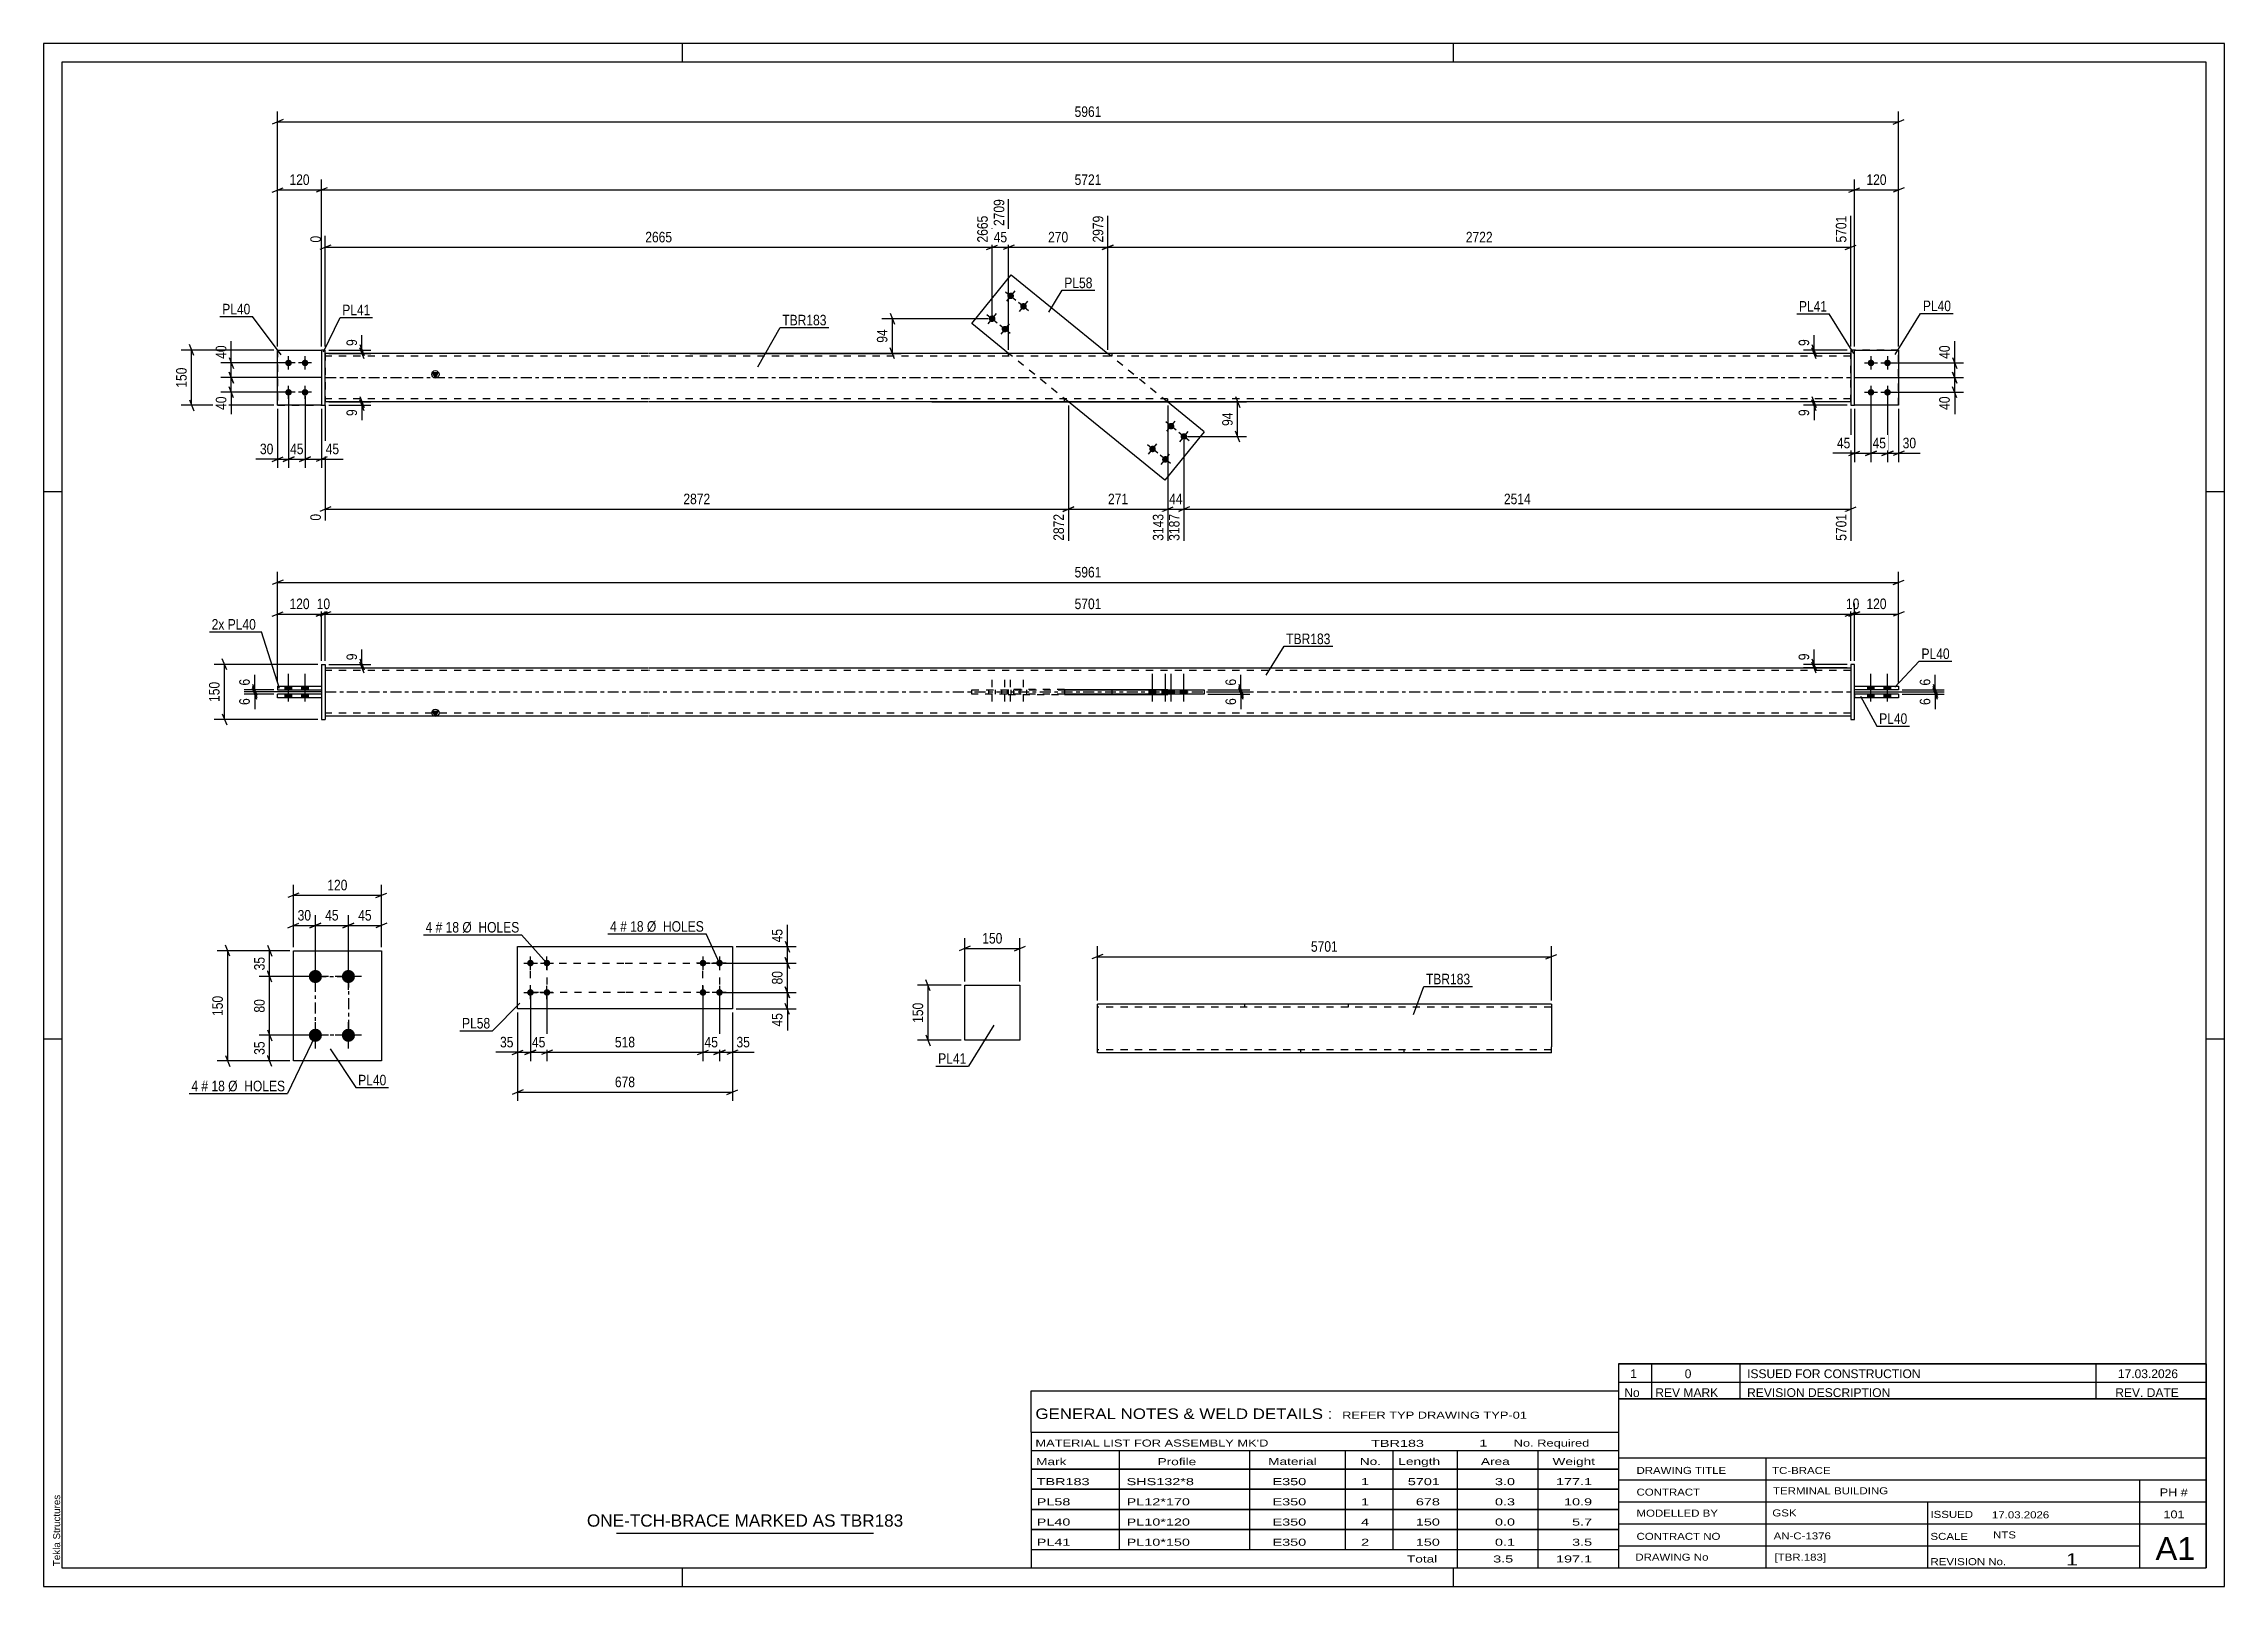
# Model space of a CAD drawing. Header units: millimetres. Extents: x 0 to 594, y 0 to 420.
import ezdxf

# ---------------------------------------------------------------- set-up
doc = ezdxf.new("R2010")
doc.units = ezdxf.units.MM
doc.linetypes.add('DXK_LINE_DOT2', pattern=[3.9198, 1.9599, -1.9599])
doc.linetypes.add('DXK_LINE_DOT3', pattern=[5.9187, 2.979, -0.9799, 0.9799, -0.9799])
doc.styles.add('Arial', font='arial.ttf', dxfattribs={"height": 0.2})
doc.styles.add('Arial Narrow', font='ARIALN.TTF', dxfattribs={"height": 0.2})

# ---------------------------------------------------------------- blocks, each defined once
blk = doc.blocks.new('Unknown-580570166-1163')
at = {"color": 5, "linetype": 'Continuous'}
for p, q in [((594, 420), (0, 420)), ((0, 420), (0, 0)), ((174, 415), (174, 420)), ((384, 415), (384, 420)), ((594, 0), (594, 420)), ((589, 415), (5, 415)), ((5, 415), (5, 5)), ((589, 5), (589, 415)), ((5, 298), (0, 298)), ((594, 298), (589, 298)), ((5, 149), (0, 149)), ((594, 149), (589, 149)), ((0, 0), (594, 0)), ((5, 5), (589, 5)), ((174, 0), (174, 5)), ((384, 0), (384, 5))]:
    blk.add_line(p, q, dxfattribs=at)
at = {"color": 174, "linetype": 'Continuous', "style": 'Arial'}
blk.add_text('Tekla Structures', height=1.9102, rotation=90, dxfattribs=at).set_placement((4.5, 5.5))
blk = doc.blocks.new('Part-580570166-2688 - 2681')
at = {"color": 2, "linetype": 'Continuous'}
for p, q in [((307.04, 158.46), (287.04, 158.46)), ((287.04, 146.86), (287.04, 158.46)), ((390.58, 158.46), (307.14, 158.46)), ((410.68, 158.46), (390.68, 158.46)), ((410.68, 158.46), (410.68, 157.99)), ((410.68, 157.99), (410.68, 157.47)), ((410.68, 157.47), (410.68, 146.86)), ((287.04, 145.26), (287.04, 146.86)), ((307.04, 145.26), (287.04, 145.26)), ((390.58, 145.26), (307.14, 145.26)), ((410.68, 145.26), (390.68, 145.26)), ((410.68, 145.26), (410.68, 146.86))]:
    blk.add_line(p, q, dxfattribs=at)
at = {"color": 7, "linetype": 'DXK_LINE_DOT2'}
for p, q in [((307.04, 157.66), (287.04, 157.66)), ((390.58, 157.66), (307.14, 157.66)), ((327.14, 158.46), (327.14, 157.66)), ((355.3, 158.46), (355.3, 157.66)), ((410.68, 157.66), (390.68, 157.66)), ((287.04, 145.38), (287.04, 146.86)), ((307.04, 146.06), (287.04, 146.06)), ((390.58, 146.06), (307.14, 146.06)), ((342.42, 145.26), (342.42, 146.06)), ((370.58, 145.26), (370.58, 146.06)), ((410.68, 146.06), (390.68, 146.06))]:
    blk.add_line(p, q, dxfattribs=at)
blk = doc.blocks.new('Part-580570166-1994 - 1977')
at = {"color": 2, "linetype": 'Continuous'}
for p, q in [((505.24, 242.91), (493.24, 242.91)), ((493.24, 242.91), (493.24, 241.91)), ((505.24, 241.91), (493.24, 241.91)), ((505.24, 242.91), (505.24, 241.91))]:
    blk.add_line(p, q, dxfattribs=at)
blk = doc.blocks.new('Part-580570166-1989 - 1977')
at = {"linetype": 'Continuous'}
blk.add_hatch(color=2, dxfattribs=at).paths.add_polyline_path([(106.71, 236.91), (105.91, 238.31), (107.51, 238.31)])
at = {"color": 2, "linetype": 'Continuous'}
for p, q in [((76.71, 250.11), (164.71, 250.11)), ((164.81, 250.11), (404.14, 250.11)), ((404.24, 250.11), (492.24, 250.11)), ((278.03, 244.21), (278.03, 242.81)), ((278.03, 244.21), (306.2, 244.21)), ((290.92, 244.21), (290.92, 244.11)), ((306.2, 244.21), (306.2, 244.11)), ((106.71, 236.91), (105.91, 238.31)), ((105.91, 238.31), (107.51, 238.31)), ((107.51, 238.31), (106.71, 236.91)), ((278.03, 242.81), (306.2, 242.81)), ((290.92, 242.81), (290.92, 242.91)), ((306.2, 242.81), (306.2, 242.91)), ((164.71, 236.91), (76.71, 236.91)), ((404.14, 236.91), (164.81, 236.91)), ((492.24, 236.91), (404.24, 236.91))]:
    blk.add_line(p, q, dxfattribs=at)
at = {"color": 7, "linetype": 'DXK_LINE_DOT2'}
for p, q in [((76.71, 250.11), (76.71, 236.91)), ((492.24, 250.11), (492.24, 236.91)), ((164.71, 249.31), (76.71, 249.31)), ((404.14, 249.31), (164.81, 249.31)), ((262.76, 244.21), (262.76, 242.81)), ((278.03, 244.21), (262.76, 244.21)), ((290.92, 244.11), (290.92, 242.91)), ((306.2, 244.11), (306.2, 242.91)), ((492.24, 249.31), (404.24, 249.31)), ((164.71, 237.71), (76.71, 237.71)), ((404.14, 237.71), (164.81, 237.71)), ((262.76, 242.81), (278.03, 242.81)), ((492.24, 237.71), (404.24, 237.71))]:
    blk.add_line(p, q, dxfattribs=at)
at = {"color": 7, "linetype": 'DXK_LINE_DOT3'}
for p, q in [((76.71, 243.51), (164.71, 243.51)), ((164.81, 243.51), (404.14, 243.51)), ((404.24, 243.51), (492.24, 243.51))]:
    blk.add_line(p, q, dxfattribs=at)
at = {"color": 2, "linetype": 'Continuous'}
blk.add_circle((106.71, 237.81), 1, dxfattribs=at)
blk = doc.blocks.new('Part-580570166-1999 - 1977')
at = {"color": 2, "linetype": 'Continuous'}
for p, q in [((493.24, 244.11), (493.24, 245.11)), ((493.24, 245.11), (505.24, 245.11)), ((505.24, 244.11), (493.24, 244.11)), ((505.24, 245.11), (505.24, 244.11))]:
    blk.add_line(p, q, dxfattribs=at)
blk = doc.blocks.new('Part-580570166-2000 - 1977')
at = {"color": 2, "linetype": 'Continuous'}
for p, q in [((493.24, 251.01), (492.24, 251.01)), ((492.24, 251.01), (492.24, 236.01)), ((493.24, 236.01), (493.24, 251.01)), ((492.24, 236.01), (493.24, 236.01))]:
    blk.add_line(p, q, dxfattribs=at)
blk = doc.blocks.new('Part-580570166-2005 - 1977')
at = {"color": 2, "linetype": 'Continuous'}
for p, q in [((63.71, 241.91), (63.71, 242.91)), ((75.71, 242.91), (63.71, 242.91)), ((75.71, 241.91), (63.71, 241.91)), ((75.71, 242.91), (75.71, 241.91))]:
    blk.add_line(p, q, dxfattribs=at)
blk = doc.blocks.new('Part-580570166-2010 - 1977')
at = {"color": 2, "linetype": 'Continuous'}
for p, q in [((63.71, 245.11), (63.71, 244.11)), ((63.71, 245.11), (75.71, 245.11)), ((63.71, 244.11), (75.71, 244.11)), ((75.71, 245.11), (75.71, 244.11))]:
    blk.add_line(p, q, dxfattribs=at)
blk = doc.blocks.new('Part-580570166-2013 - 1977')
at = {"color": 2, "linetype": 'Continuous'}
for p, q in [((75.71, 251.01), (76.71, 251.01)), ((75.71, 251.01), (75.71, 236.01)), ((76.71, 251.01), (76.71, 236.01)), ((75.71, 236.01), (76.71, 236.01))]:
    blk.add_line(p, q, dxfattribs=at)
blk = doc.blocks.new('Part-580570166-2016 - 1977')
at = {"color": 7, "linetype": 'DXK_LINE_DOT2'}
for p, q in [((252.81, 242.91), (252.81, 244.11)), ((252.81, 244.11), (278.03, 244.11)), ((263.52, 242.91), (263.52, 244.11)), ((278.03, 242.91), (252.81, 242.91))]:
    blk.add_line(p, q, dxfattribs=at)
at = {"color": 2, "linetype": 'Continuous'}
for p, q in [((278.03, 244.11), (316.14, 244.11)), ((305.43, 242.91), (305.43, 244.11)), ((316.14, 244.11), (316.14, 242.91)), ((316.14, 242.91), (278.03, 242.91))]:
    blk.add_line(p, q, dxfattribs=at)
blk = doc.blocks.new('Bolt-580570166-2017 - 1977')
at = {"linetype": 'Continuous'}
for points in [[(498.64, 245.11), (496.84, 245.11), (496.84, 244.11), (498.64, 244.11)], [(498.64, 245.11), (496.84, 245.11), (496.84, 244.11), (498.64, 244.11)], [(503.14, 245.11), (501.34, 245.11), (501.34, 244.11), (503.14, 244.11)], [(503.14, 245.11), (501.34, 245.11), (501.34, 244.11), (503.14, 244.11)], [(498.64, 242.91), (496.84, 242.91), (496.84, 241.91), (498.64, 241.91)], [(498.64, 242.91), (496.84, 242.91), (496.84, 241.91), (498.64, 241.91)], [(503.14, 242.91), (501.34, 242.91), (501.34, 241.91), (503.14, 241.91)], [(503.14, 242.91), (501.34, 242.91), (501.34, 241.91), (503.14, 241.91)]]:
    blk.add_hatch(color=1, dxfattribs=at).paths.add_polyline_path(points)
at = {"color": 1, "linetype": 'Continuous'}
for p, q in [((496.84, 244.11), (496.84, 245.11)), ((496.84, 244.11), (496.84, 245.11)), ((497.74, 240.91), (497.74, 248.41)), ((497.74, 240.91), (497.74, 248.41)), ((498.64, 244.11), (498.64, 245.11)), ((498.64, 244.11), (498.64, 245.11)), ((501.34, 244.11), (501.34, 245.11)), ((501.34, 244.11), (501.34, 245.11)), ((502.24, 240.91), (502.24, 248.41)), ((502.24, 240.91), (502.24, 248.41)), ((503.14, 244.11), (503.14, 245.11)), ((503.14, 244.11), (503.14, 245.11)), ((496.84, 241.91), (496.84, 242.91)), ((496.84, 241.91), (496.84, 242.91)), ((498.64, 241.91), (498.64, 242.91)), ((498.64, 241.91), (498.64, 242.91)), ((501.34, 241.91), (501.34, 242.91)), ((501.34, 241.91), (501.34, 242.91)), ((503.14, 241.91), (503.14, 242.91)), ((503.14, 241.91), (503.14, 242.91))]:
    blk.add_line(p, q, dxfattribs=at)
blk = doc.blocks.new('Bolt-580570166-2018 - 1977')
at = {"linetype": 'Continuous'}
for points in [[(65.81, 244.11), (67.61, 244.11), (67.61, 245.11), (65.81, 245.11)], [(65.81, 244.11), (67.61, 244.11), (67.61, 245.11), (65.81, 245.11)], [(70.31, 244.11), (72.11, 244.11), (72.11, 245.11), (70.31, 245.11)], [(70.31, 244.11), (72.11, 244.11), (72.11, 245.11), (70.31, 245.11)], [(65.81, 241.91), (67.61, 241.91), (67.61, 242.91), (65.81, 242.91)], [(65.81, 241.91), (67.61, 241.91), (67.61, 242.91), (65.81, 242.91)], [(70.31, 241.91), (72.11, 241.91), (72.11, 242.91), (70.31, 242.91)], [(70.31, 241.91), (72.11, 241.91), (72.11, 242.91), (70.31, 242.91)]]:
    blk.add_hatch(color=1, dxfattribs=at).paths.add_polyline_path(points)
at = {"color": 1, "linetype": 'Continuous'}
for p, q in [((65.81, 244.11), (65.81, 245.11)), ((65.81, 244.11), (65.81, 245.11)), ((66.71, 240.91), (66.71, 248.41)), ((66.71, 240.91), (66.71, 248.41)), ((67.61, 244.11), (67.61, 245.11)), ((67.61, 244.11), (67.61, 245.11)), ((70.31, 244.11), (70.31, 245.11)), ((70.31, 244.11), (70.31, 245.11)), ((71.21, 240.91), (71.21, 248.41)), ((71.21, 240.91), (71.21, 248.41)), ((72.11, 244.11), (72.11, 245.11)), ((72.11, 244.11), (72.11, 245.11)), ((65.81, 241.91), (65.81, 242.91)), ((65.81, 241.91), (65.81, 242.91)), ((67.61, 241.91), (67.61, 242.91)), ((67.61, 241.91), (67.61, 242.91)), ((70.31, 241.91), (70.31, 242.91)), ((70.31, 241.91), (70.31, 242.91)), ((72.11, 241.91), (72.11, 242.91)), ((72.11, 241.91), (72.11, 242.91))]:
    blk.add_line(p, q, dxfattribs=at)
blk = doc.blocks.new('Bolt-580570166-2019 - 1977')
at = {"color": 1, "linetype": 'DXK_LINE_DOT2'}
for p, q in [((257.46, 242.91), (257.46, 244.11)), ((258.36, 240.91), (258.36, 248.41)), ((259.26, 242.91), (259.26, 244.11)), ((260.96, 242.91), (260.96, 244.11)), ((261.86, 240.91), (261.86, 248.41)), ((262.5, 242.91), (262.5, 244.11)), ((262.76, 242.91), (262.76, 244.11)), ((263.4, 240.91), (263.4, 248.41)), ((264.3, 242.91), (264.3, 244.11)), ((266, 242.91), (266, 244.11)), ((266.9, 240.91), (266.9, 248.41)), ((267.8, 242.91), (267.8, 244.11))]:
    blk.add_line(p, q, dxfattribs=at)
blk = doc.blocks.new('Bolt-580570166-2020 - 1977')
at = {"linetype": 'Continuous'}
for points in [[(301.16, 242.91), (302.96, 242.91), (302.96, 244.11), (301.16, 244.11)], [(304.65, 242.91), (306.45, 242.91), (306.45, 244.11), (304.65, 244.11)], [(306.2, 242.91), (308, 242.91), (308, 244.11), (306.2, 244.11)], [(309.69, 242.91), (311.49, 242.91), (311.49, 244.11), (309.69, 244.11)]]:
    blk.add_hatch(color=1, dxfattribs=at).paths.add_polyline_path(points)
at = {"color": 1, "linetype": 'Continuous'}
for p, q in [((301.16, 242.91), (301.16, 244.11)), ((302.06, 240.91), (302.06, 248.41)), ((302.96, 242.91), (302.96, 244.11)), ((304.65, 242.91), (304.65, 244.11)), ((305.55, 240.91), (305.55, 248.41)), ((306.2, 242.91), (306.2, 244.11)), ((306.45, 242.91), (306.45, 244.11)), ((307.1, 240.91), (307.1, 248.41)), ((308, 242.91), (308, 244.11)), ((309.69, 242.91), (309.69, 244.11)), ((310.59, 240.91), (310.59, 248.41)), ((311.49, 242.91), (311.49, 244.11))]:
    blk.add_line(p, q, dxfattribs=at)
blk = doc.blocks.new('Part-580570166-3441 - 3440')
at = {"color": 2, "linetype": 'Continuous'}
for p, q in [((129.1, 174.19), (158.3, 174.19)), ((129.1, 157.19), (129.1, 174.19)), ((158.4, 174.19), (187.6, 174.19)), ((187.6, 174.19), (187.6, 157.19)), ((158.3, 157.19), (129.1, 157.19)), ((187.6, 157.19), (158.4, 157.19))]:
    blk.add_line(p, q, dxfattribs=at)
blk = doc.blocks.new('Bolt-580570166-3442 - 3440')
at = {"linetype": 'Continuous'}
for points in [[(179.6, 168.79, -1), (179.6, 170.59, -1)], [(184.1, 168.79, -1), (184.1, 170.59, -1)], [(179.6, 160.79, -1), (179.6, 162.59, -1)], [(184.1, 160.79, -1), (184.1, 162.59, -1)]]:
    blk.add_hatch(color=1, dxfattribs=at).paths.add_polyline_path(points)
at = {"color": 1, "linetype": 'Continuous'}
for p, q in [((181.4, 169.69), (177.8, 169.69)), ((179.6, 171.49), (179.6, 167.89)), ((185.9, 169.69), (182.3, 169.69)), ((184.1, 171.49), (184.1, 167.89)), ((181.4, 161.69), (177.8, 161.69)), ((179.6, 163.49), (179.6, 159.89)), ((185.9, 161.69), (182.3, 161.69)), ((184.1, 163.49), (184.1, 159.89))]:
    blk.add_line(p, q, dxfattribs=at)
blk = doc.blocks.new('Bolt-580570166-3443 - 3440')
at = {"linetype": 'Continuous'}
for points in [[(132.6, 170.59, -1), (132.6, 168.79, -1)], [(137.1, 170.59, -1), (137.1, 168.79, -1)], [(132.6, 162.59, -1), (132.6, 160.79, -1)], [(137.1, 162.59, -1), (137.1, 160.79, -1)]]:
    blk.add_hatch(color=1, dxfattribs=at).paths.add_polyline_path(points)
at = {"color": 1, "linetype": 'Continuous'}
for p, q in [((130.8, 169.69), (134.4, 169.69)), ((132.6, 167.89), (132.6, 171.49)), ((135.3, 169.69), (138.9, 169.69)), ((137.1, 167.89), (137.1, 171.49)), ((130.8, 161.69), (134.4, 161.69)), ((132.6, 159.89), (132.6, 163.49)), ((135.3, 161.69), (138.9, 161.69)), ((137.1, 159.89), (137.1, 163.49))]:
    blk.add_line(p, q, dxfattribs=at)
blk = doc.blocks.new('Part-580570166-1474 - 1403')
at = {"color": 2, "linetype": 'Continuous'}
for p, q in [((492.24, 336.57), (492.24, 321.57)), ((493.24, 336.57), (492.24, 336.57)), ((493.24, 321.57), (493.24, 336.57)), ((492.24, 321.57), (493.24, 321.57))]:
    blk.add_line(p, q, dxfattribs=at)
blk = doc.blocks.new('Part-580570166-1443 - 1403')
at = {"linetype": 'Continuous'}
blk.add_hatch(color=2, dxfattribs=at).paths.add_polyline_path([(106.71, 329.07), (105.91, 330.47), (107.51, 330.47)])
at = {"color": 2, "linetype": 'Continuous'}
for p, q in [((164.71, 335.67), (76.71, 335.67)), ((404.14, 335.67), (164.81, 335.67)), ((492.24, 335.67), (404.24, 335.67)), ((106.71, 329.07), (105.91, 330.47)), ((105.91, 330.47), (107.51, 330.47)), ((107.51, 330.47), (106.71, 329.07)), ((164.71, 322.47), (76.71, 322.47)), ((404.14, 322.47), (164.81, 322.47)), ((492.24, 322.47), (404.24, 322.47))]:
    blk.add_line(p, q, dxfattribs=at)
at = {"color": 7, "linetype": 'DXK_LINE_DOT2'}
for p, q in [((76.71, 335.67), (76.71, 322.47)), ((164.71, 334.87), (76.71, 334.87)), ((404.14, 334.87), (164.81, 334.87)), ((262.76, 335.67), (262.76, 334.87)), ((290.92, 335.67), (290.92, 334.87)), ((492.24, 334.87), (404.24, 334.87)), ((492.24, 322.47), (492.24, 335.67)), ((164.71, 323.27), (76.71, 323.27)), ((404.14, 323.27), (164.81, 323.27)), ((278.03, 322.47), (278.03, 323.27)), ((306.2, 322.47), (306.2, 323.27)), ((492.24, 323.27), (404.24, 323.27))]:
    blk.add_line(p, q, dxfattribs=at)
at = {"color": 7, "linetype": 'DXK_LINE_DOT3'}
for p, q in [((76.71, 329.07), (164.71, 329.07)), ((164.81, 329.07), (404.14, 329.07)), ((404.24, 329.07), (492.24, 329.07))]:
    blk.add_line(p, q, dxfattribs=at)
at = {"color": 2, "linetype": 'Continuous'}
blk.add_circle((106.71, 329.97), 1, dxfattribs=at)
blk = doc.blocks.new('Part-580570166-1475 - 1403')
at = {"color": 7, "linetype": 'DXK_LINE_DOT2'}
for p, q in [((63.71, 336.57), (63.71, 321.57)), ((63.71, 336.57), (75.71, 336.57)), ((75.71, 336.57), (75.71, 321.57)), ((63.71, 321.57), (75.71, 321.57))]:
    blk.add_line(p, q, dxfattribs=at)
blk = doc.blocks.new('Bolt-580570166-1411 - 1403')
at = {"linetype": 'Continuous'}
for points in [[(306.53, 315.17, -1), (307.66, 316.56, -1)], [(301.49, 308.95, -1), (302.62, 310.35, -1)], [(310.02, 312.33, -1), (311.16, 313.73, -1)], [(304.98, 306.12, -1), (306.12, 307.52, -1)]]:
    blk.add_hatch(color=1, dxfattribs=at).paths.add_polyline_path(points)
at = {"color": 1, "linetype": 'Continuous'}
for p, q in [((308.49, 314.73), (305.7, 317)), ((305.96, 314.47), (308.23, 317.26)), ((303.45, 308.52), (300.66, 310.79)), ((300.92, 308.25), (303.19, 311.05)), ((311.99, 311.89), (309.19, 314.16)), ((309.46, 311.63), (311.73, 314.43)), ((306.95, 305.68), (304.15, 307.95)), ((304.42, 305.42), (306.68, 308.21))]:
    blk.add_line(p, q, dxfattribs=at)
blk = doc.blocks.new('Part-580570166-1444 - 1403')
at = {"color": 7, "linetype": 'DXK_LINE_DOT2'}
for p, q in [((505.24, 336.57), (493.24, 336.57)), ((493.24, 321.57), (493.24, 336.57)), ((505.24, 321.57), (505.24, 336.57)), ((505.24, 321.57), (493.24, 321.57))]:
    blk.add_line(p, q, dxfattribs=at)
blk = doc.blocks.new('Bolt-580570166-1412 - 1403')
at = {"linetype": 'Continuous'}
for points in [[(263.97, 352.03, -1), (262.84, 350.63, -1)], [(258.93, 345.82, -1), (257.79, 344.42, -1)], [(267.46, 349.19, -1), (266.33, 347.79, -1)], [(262.42, 342.98, -1), (261.29, 341.58, -1)]]:
    blk.add_hatch(color=1, dxfattribs=at).paths.add_polyline_path(points)
at = {"color": 1, "linetype": 'Continuous'}
for p, q in [((262, 352.46), (264.8, 350.19)), ((264.54, 352.73), (262.27, 349.93)), ((256.96, 346.25), (259.76, 343.98)), ((259.5, 346.51), (257.23, 343.72)), ((265.5, 349.63), (268.29, 347.36)), ((268.03, 349.89), (265.76, 347.09)), ((260.46, 343.41), (263.25, 341.15)), ((262.99, 343.68), (260.72, 340.88))]:
    blk.add_line(p, q, dxfattribs=at)
blk = doc.blocks.new('Part-580570166-1459 - 1403')
at = {"color": 2, "linetype": 'Continuous'}
for p, q in [((493.24, 336.57), (505.24, 336.57)), ((505.24, 336.57), (505.24, 321.57)), ((505.24, 321.57), (493.24, 321.57))]:
    blk.add_line(p, q, dxfattribs=at)
at = {"color": 7, "linetype": 'DXK_LINE_DOT2'}
blk.add_line((493.24, 321.57), (493.24, 336.57), dxfattribs=at)
blk = doc.blocks.new('Part-580570166-1490 - 1403')
at = {"color": 2, "linetype": 'Continuous'}
for p, q in [((63.71, 321.57), (63.71, 336.57)), ((63.71, 336.57), (75.71, 336.57)), ((75.71, 321.57), (63.71, 321.57))]:
    blk.add_line(p, q, dxfattribs=at)
at = {"color": 7, "linetype": 'DXK_LINE_DOT2'}
blk.add_line((75.71, 336.57), (75.71, 321.57), dxfattribs=at)
blk = doc.blocks.new('Part-580570166-1505 - 1403')
at = {"color": 2, "linetype": 'Continuous'}
for p, q in [((76.71, 336.57), (75.71, 336.57)), ((75.71, 336.57), (75.71, 321.57)), ((76.71, 321.57), (76.71, 336.57)), ((75.71, 321.57), (76.71, 321.57))]:
    blk.add_line(p, q, dxfattribs=at)
blk = doc.blocks.new('Part-580570166-1520 - 1403')
at = {"color": 2, "linetype": 'Continuous'}
for p, q in [((252.81, 343.83), (263.52, 357.03)), ((263.52, 357.03), (289.83, 335.67)), ((262.86, 335.67), (252.81, 343.83)), ((305.43, 301.12), (279.12, 322.47)), ((316.14, 314.32), (306.1, 322.47)), ((316.14, 314.32), (305.43, 301.12))]:
    blk.add_line(p, q, dxfattribs=at)
at = {"color": 7, "linetype": 'DXK_LINE_DOT2'}
for p, q in [((279.12, 322.47), (262.86, 335.67)), ((306.1, 322.47), (289.83, 335.67))]:
    blk.add_line(p, q, dxfattribs=at)
blk = doc.blocks.new('Bolt-580570166-1521 - 1403')
at = {"linetype": 'Continuous'}
for points in [[(497.74, 333.97, -1), (497.74, 332.17, -1)], [(502.24, 333.97, -1), (502.24, 332.17, -1)], [(497.74, 325.97, -1), (497.74, 324.17, -1)], [(502.24, 325.97, -1), (502.24, 324.17, -1)]]:
    blk.add_hatch(color=1, dxfattribs=at).paths.add_polyline_path(points)
at = {"color": 1, "linetype": 'Continuous'}
for p, q in [((495.94, 333.07), (499.54, 333.07)), ((497.74, 334.87), (497.74, 331.27)), ((500.44, 333.07), (504.04, 333.07)), ((502.24, 334.87), (502.24, 331.27)), ((497.74, 326.87), (497.74, 323.27)), ((502.24, 326.87), (502.24, 323.27)), ((495.94, 325.07), (499.54, 325.07)), ((500.44, 325.07), (504.04, 325.07))]:
    blk.add_line(p, q, dxfattribs=at)
blk = doc.blocks.new('Bolt-580570166-1522 - 1403')
at = {"linetype": 'Continuous'}
for points in [[(66.71, 332.17, -1), (66.71, 333.97, -1)], [(71.21, 332.17, -1), (71.21, 333.97, -1)], [(66.71, 324.17, -1), (66.71, 325.97, -1)], [(71.21, 324.17, -1), (71.21, 325.97, -1)]]:
    blk.add_hatch(color=1, dxfattribs=at).paths.add_polyline_path(points)
at = {"color": 1, "linetype": 'Continuous'}
for p, q in [((68.51, 333.07), (64.91, 333.07)), ((66.71, 331.27), (66.71, 334.87)), ((73.01, 333.07), (69.41, 333.07)), ((71.21, 331.27), (71.21, 334.87)), ((66.71, 323.27), (66.71, 326.87)), ((71.21, 323.27), (71.21, 326.87)), ((68.51, 325.07), (64.91, 325.07)), ((73.01, 325.07), (69.41, 325.07))]:
    blk.add_line(p, q, dxfattribs=at)
blk = doc.blocks.new('Bolt-580570166-2273 - 2211')
at = {"linetype": 'Continuous'}
for points in [[(74.02, 164.23, -1), (74.02, 167.83, -1)], [(83.02, 164.23, -1), (83.02, 167.83, -1)], [(74.02, 148.23, -1), (74.02, 151.83, -1)], [(83.02, 148.23, -1), (83.02, 151.83, -1)]]:
    blk.add_hatch(color=1, dxfattribs=at).paths.add_polyline_path(points)
at = {"color": 1, "linetype": 'Continuous'}
for p, q in [((74.02, 162.43), (74.02, 169.63)), ((83.02, 162.43), (83.02, 169.63)), ((77.62, 166.03), (70.42, 166.03)), ((86.62, 166.03), (79.42, 166.03)), ((77.62, 150.03), (70.42, 150.03)), ((74.02, 146.43), (74.02, 153.63)), ((86.62, 150.03), (79.42, 150.03)), ((83.02, 146.43), (83.02, 153.63))]:
    blk.add_line(p, q, dxfattribs=at)
blk = doc.blocks.new('Part-580570166-2278 - 2211')
at = {"color": 2, "linetype": 'Continuous'}
for p, q in [((68.02, 143.03), (68.02, 173.03)), ((68.02, 173.03), (92.02, 173.03)), ((92.02, 173.03), (92.02, 143.03)), ((92.02, 143.03), (68.02, 143.03))]:
    blk.add_line(p, q, dxfattribs=at)
blk = doc.blocks.new('Part-580570166-2441 - 2435')
at = {"color": 2, "linetype": 'Continuous'}
for p, q in [((250.91, 148.66), (250.91, 163.66)), ((250.91, 163.66), (265.91, 163.66)), ((265.91, 163.66), (265.91, 148.66)), ((265.91, 148.66), (250.91, 148.66))]:
    blk.add_line(p, q, dxfattribs=at)
blk = doc.blocks.new('Rectangle-580570166-4116 - 3440')
at = {"color": 1, "linetype": 'DXK_LINE_DOT2'}
for p, q in [((132.6, 169.69), (158.3, 169.69)), ((132.6, 161.69), (132.6, 169.69)), ((158.4, 169.69), (184.1, 169.69)), ((184.1, 169.69), (184.1, 161.69)), ((158.3, 161.69), (132.6, 161.69)), ((184.1, 161.69), (158.4, 161.69))]:
    blk.add_line(p, q, dxfattribs=at)
blk = doc.blocks.new('Rectangle-580570166-2419 - 2211')
at = {"color": 1, "linetype": 'DXK_LINE_DOT3'}
blk.add_lwpolyline([(74.02, 166.03), (83.02, 166.03), (83.02, 150.03), (74.02, 150.03), (74.02, 166.03)], close=True, dxfattribs=at)
blk = doc.blocks.new('Rectangle-580570166-4126 - 3440')
at = {"color": 1, "linetype": 'DXK_LINE_DOT2'}
for p, q in [((179.6, 169.69), (184.1, 169.69)), ((179.6, 161.69), (179.6, 169.69)), ((184.1, 169.69), (184.1, 161.69)), ((184.1, 161.69), (179.6, 161.69))]:
    blk.add_line(p, q, dxfattribs=at)
blk = doc.blocks.new('Rectangle-580570166-4136 - 3440')
at = {"color": 1, "linetype": 'DXK_LINE_DOT2'}
for p, q in [((132.6, 169.69), (137.1, 169.69)), ((132.6, 161.69), (132.6, 169.69)), ((137.1, 169.69), (137.1, 161.69)), ((137.1, 161.69), (132.6, 161.69))]:
    blk.add_line(p, q, dxfattribs=at)
blk = doc.blocks.new('StraightDimension-580570166-2694 - 2681')
at = {"color": 7, "linetype": 'Continuous'}
for p, q in [((287.04, 159.46), (287.04, 174.28)), ((410.68, 159.46), (410.68, 174.28)), ((288.54, 172.03), (285.54, 170.83)), ((287.04, 171.43), (410.68, 171.43)), ((409.18, 170.83), (412.18, 172.03))]:
    blk.add_line(p, q, dxfattribs=at)
at = {"color": 0}
blk.add_wipeout([(353.12, 172.18), (353.12, 176.38), (344.6, 176.38), (344.6, 172.18)], dxfattribs=at)
at = {"color": 3, "style": 'Arial Narrow'}
blk.add_text('5701', height=2.863, dxfattribs=at).set_placement((345.2, 172.78))
blk = doc.blocks.new('StraightDimension-580570166-2051 - 1977')
at = {"color": 7, "linetype": 'Continuous'}
for p, q in [((514.64, 245.01), (515.84, 242.01)), ((515.84, 241.41), (514.64, 244.41)), ((493.24, 243.51), (517.64, 243.51)), ((506.24, 242.91), (517.64, 242.91)), ((515.24, 242.91), (515.24, 243.51))]:
    blk.add_line(p, q, dxfattribs=at)
at = {"color": 0}
blk.add_wipeout([(514.49, 242.39), (510.29, 242.39), (510.29, 239.36), (514.49, 239.36)], dxfattribs=at)
at = {"color": 7, "linetype": 'Continuous'}
blk.add_line((515.24, 242.91), (515.24, 238.83), dxfattribs=at)
blk.add_line((515.24, 242.91), (515.24, 238.83), dxfattribs=at)
at = {"color": 3, "style": 'Arial Narrow'}
blk.add_text('6', height=2.86, rotation=90.00021, dxfattribs=at).set_placement((513.89, 239.96))
blk = doc.blocks.new('StraightDimension-580570166-2042 - 1977')
at = {"color": 7, "linetype": 'Continuous'}
for p, q in [((325.54, 245.01), (326.74, 242.01)), ((326.74, 241.41), (325.54, 244.41)), ((317.14, 243.51), (328.54, 243.51)), ((317.14, 242.91), (328.54, 242.91)), ((326.14, 242.91), (326.14, 243.51))]:
    blk.add_line(p, q, dxfattribs=at)
at = {"color": 0}
blk.add_wipeout([(325.39, 242.39), (321.19, 242.39), (321.19, 239.36), (325.39, 239.36)], dxfattribs=at)
at = {"color": 7, "linetype": 'Continuous'}
blk.add_line((326.14, 242.91), (326.14, 238.83), dxfattribs=at)
blk.add_line((326.14, 242.91), (326.14, 238.83), dxfattribs=at)
at = {"color": 3, "style": 'Arial Narrow'}
blk.add_text('6', height=2.86, rotation=90.00021, dxfattribs=at).set_placement((324.79, 239.96))
blk = doc.blocks.new('StraightDimension-580570166-2133 - 1977')
at = {"color": 7, "linetype": 'Continuous'}
for p, q in [((76.71, 252.01), (76.71, 267.56)), ((492.24, 252.01), (492.24, 267.56)), ((78.21, 265.31), (75.21, 264.11)), ((76.71, 264.71), (492.24, 264.71)), ((490.74, 264.11), (493.74, 265.31))]:
    blk.add_line(p, q, dxfattribs=at)
at = {"color": 0}
blk.add_wipeout([(288.73, 265.46), (288.73, 269.66), (280.22, 269.66), (280.22, 265.46)], dxfattribs=at)
at = {"color": 3, "style": 'Arial Narrow'}
blk.add_text('5701', height=2.863, dxfattribs=at).set_placement((280.82, 266.06))
blk = doc.blocks.new('StraightDimension-580570166-2161 - 1977')
at = {"color": 7, "linetype": 'Continuous'}
for p, q in [((77.71, 251.01), (89.11, 251.01)), ((77.71, 250.11), (89.11, 250.11)), ((86.11, 252.51), (87.31, 249.51)), ((87.31, 248.61), (86.11, 251.61)), ((86.71, 250.11), (86.71, 251.01))]:
    blk.add_line(p, q, dxfattribs=at)
at = {"color": 0}
blk.add_wipeout([(85.96, 254.57), (81.76, 254.57), (81.76, 251.54), (85.96, 251.54)], dxfattribs=at)
at = {"color": 7, "linetype": 'Continuous'}
blk.add_line((86.71, 251.01), (86.71, 255.09), dxfattribs=at)
blk.add_line((86.71, 251.01), (86.71, 255.09), dxfattribs=at)
at = {"color": 3, "style": 'Arial Narrow'}
blk.add_text('9', height=2.86, rotation=90.00021, dxfattribs=at).set_placement((85.36, 252.14))
blk = doc.blocks.new('StraightDimension-580570166-2064 - 1977')
at = {"color": 7, "linetype": 'Continuous'}
for p, q in [((506.24, 244.11), (517.64, 244.11)), ((514.64, 245.61), (515.84, 242.61)), ((515.84, 242.01), (514.64, 245.01)), ((515.24, 243.51), (515.24, 244.11)), ((493.24, 243.51), (517.64, 243.51))]:
    blk.add_line(p, q, dxfattribs=at)
at = {"color": 0}
blk.add_wipeout([(514.49, 247.67), (510.29, 247.67), (510.29, 244.64), (514.49, 244.64)], dxfattribs=at)
at = {"color": 7, "linetype": 'Continuous'}
blk.add_line((515.24, 244.11), (515.24, 248.19), dxfattribs=at)
blk.add_line((515.24, 244.11), (515.24, 248.19), dxfattribs=at)
at = {"color": 3, "style": 'Arial Narrow'}
blk.add_text('6', height=2.86, rotation=90.00021, dxfattribs=at).set_placement((513.89, 245.24))
blk = doc.blocks.new('StraightDimension-580570166-2031 - 1977')
at = {"color": 7, "linetype": 'Continuous'}
for p, q in [((74.71, 251.01), (46.41, 251.01)), ((49.86, 249.51), (48.66, 252.51)), ((49.26, 236.01), (49.26, 251.01)), ((74.71, 236.01), (46.41, 236.01)), ((48.66, 237.51), (49.86, 234.51))]:
    blk.add_line(p, q, dxfattribs=at)
at = {"color": 0}
blk.add_wipeout([(48.51, 246.86), (44.31, 246.86), (44.31, 240.17), (48.51, 240.17)], dxfattribs=at)
at = {"color": 3, "style": 'Arial Narrow'}
blk.add_text('150', height=2.863, rotation=90.00021, dxfattribs=at).set_placement((47.91, 240.77))
blk = doc.blocks.new('StraightDimension-580570166-2046 - 1977')
at = {"color": 7, "linetype": 'Continuous'}
for p, q in [((317.14, 244.11), (328.54, 244.11)), ((325.54, 245.61), (326.74, 242.61)), ((326.74, 242.01), (325.54, 245.01)), ((326.14, 243.51), (326.14, 244.11)), ((317.14, 243.51), (328.54, 243.51))]:
    blk.add_line(p, q, dxfattribs=at)
at = {"color": 0}
blk.add_wipeout([(325.39, 247.67), (321.19, 247.67), (321.19, 244.64), (325.39, 244.64)], dxfattribs=at)
at = {"color": 7, "linetype": 'Continuous'}
blk.add_line((326.14, 244.11), (326.14, 248.19), dxfattribs=at)
blk.add_line((326.14, 244.11), (326.14, 248.19), dxfattribs=at)
at = {"color": 3, "style": 'Arial Narrow'}
blk.add_text('6', height=2.86, rotation=90.00021, dxfattribs=at).set_placement((324.79, 245.24))
blk = doc.blocks.new('StraightDimension-580570166-2078 - 1977')
at = {"color": 7, "linetype": 'Continuous'}
for p, q in [((62.71, 244.11), (54.65, 244.11)), ((56.9, 245.61), (58.1, 242.61)), ((58.1, 242.01), (56.9, 245.01)), ((57.5, 243.51), (57.5, 244.11)), ((75.71, 243.51), (54.65, 243.51))]:
    blk.add_line(p, q, dxfattribs=at)
at = {"color": 0}
blk.add_wipeout([(56.75, 247.67), (52.55, 247.67), (52.55, 244.64), (56.75, 244.64)], dxfattribs=at)
at = {"color": 7, "linetype": 'Continuous'}
blk.add_line((57.5, 244.11), (57.5, 248.19), dxfattribs=at)
blk.add_line((57.5, 244.11), (57.5, 248.19), dxfattribs=at)
at = {"color": 3, "style": 'Arial Narrow'}
blk.add_text('6', height=2.86, rotation=90.00021, dxfattribs=at).set_placement((56.15, 245.24))
blk = doc.blocks.new('StraightDimension-580570166-2091 - 1977')
at = {"color": 7, "linetype": 'Continuous'}
for p, q in [((56.9, 245.01), (58.1, 242.01)), ((58.1, 241.41), (56.9, 244.41)), ((75.71, 243.51), (54.65, 243.51)), ((62.71, 242.91), (54.65, 242.91)), ((57.5, 242.91), (57.5, 243.51))]:
    blk.add_line(p, q, dxfattribs=at)
at = {"color": 0}
blk.add_wipeout([(56.75, 242.39), (52.55, 242.39), (52.55, 239.36), (56.75, 239.36)], dxfattribs=at)
at = {"color": 7, "linetype": 'Continuous'}
blk.add_line((57.5, 242.91), (57.5, 238.83), dxfattribs=at)
blk.add_line((57.5, 242.91), (57.5, 238.83), dxfattribs=at)
at = {"color": 3, "style": 'Arial Narrow'}
blk.add_text('6', height=2.86, rotation=90.00021, dxfattribs=at).set_placement((56.15, 239.96))
blk = doc.blocks.new('StraightDimension-580570166-2105 - 1977')
at = {"color": 7, "linetype": 'Continuous'}
for p, q in [((491.24, 251.01), (479.39, 251.01)), ((491.24, 250.11), (479.39, 250.11)), ((481.64, 252.51), (482.84, 249.51)), ((482.84, 248.61), (481.64, 251.61)), ((482.24, 250.11), (482.24, 251.01))]:
    blk.add_line(p, q, dxfattribs=at)
at = {"color": 0}
blk.add_wipeout([(481.49, 254.57), (477.29, 254.57), (477.29, 251.54), (481.49, 251.54)], dxfattribs=at)
at = {"color": 7, "linetype": 'Continuous'}
blk.add_line((482.24, 251.01), (482.24, 255.09), dxfattribs=at)
blk.add_line((482.24, 251.01), (482.24, 255.09), dxfattribs=at)
at = {"color": 3, "style": 'Arial Narrow'}
blk.add_text('9', height=2.86, rotation=90.00021, dxfattribs=at).set_placement((480.89, 252.14))
blk = doc.blocks.new('StraightDimension-580570166-2114 - 1977')
at = {"color": 7, "linetype": 'Continuous'}
for p, q in [((63.71, 246.11), (63.71, 267.56)), ((75.71, 252.01), (75.71, 267.56)), ((62.21, 264.11), (65.21, 265.31)), ((63.71, 264.71), (75.71, 264.71)), ((77.21, 265.31), (74.21, 264.11))]:
    blk.add_line(p, q, dxfattribs=at)
at = {"color": 0}
blk.add_wipeout([(73.05, 265.46), (73.05, 269.66), (66.37, 269.66), (66.37, 265.46)], dxfattribs=at)
at = {"color": 3, "style": 'Arial Narrow'}
blk.add_text('120', height=2.863, dxfattribs=at).set_placement((66.97, 266.06))
blk = doc.blocks.new('StraightDimension-580570166-2124 - 1977')
at = {"color": 7, "linetype": 'Continuous'}
for p, q in [((75.71, 252.01), (75.71, 267.56)), ((76.71, 252.01), (76.71, 267.56)), ((74.21, 264.11), (77.21, 265.31)), ((78.21, 265.31), (75.21, 264.11)), ((75.71, 264.71), (76.71, 264.71))]:
    blk.add_line(p, q, dxfattribs=at)
at = {"color": 0}
blk.add_wipeout([(78.64, 265.46), (78.64, 269.66), (73.78, 269.66), (73.78, 265.46)], dxfattribs=at)
at = {"color": 3, "style": 'Arial Narrow'}
blk.add_text('10', height=2.863, dxfattribs=at).set_placement((74.38, 266.06))
blk = doc.blocks.new('StraightDimension-580570166-2141 - 1977')
at = {"color": 7, "linetype": 'Continuous'}
for p, q in [((492.24, 252.01), (492.24, 267.56)), ((493.24, 252.01), (493.24, 267.56)), ((490.74, 264.11), (493.74, 265.31)), ((494.74, 265.31), (491.74, 264.11)), ((492.24, 264.71), (493.24, 264.71))]:
    blk.add_line(p, q, dxfattribs=at)
at = {"color": 0}
blk.add_wipeout([(495.17, 265.46), (495.17, 269.66), (490.32, 269.66), (490.32, 265.46)], dxfattribs=at)
at = {"color": 3, "style": 'Arial Narrow'}
blk.add_text('10', height=2.863, dxfattribs=at).set_placement((490.92, 266.06))
blk = doc.blocks.new('StraightDimension-580570166-2150 - 1977')
at = {"color": 7, "linetype": 'Continuous'}
for p, q in [((493.24, 252.01), (493.24, 267.56)), ((505.24, 246.11), (505.24, 267.56)), ((491.74, 264.11), (494.74, 265.31)), ((493.24, 264.71), (505.24, 264.71)), ((506.74, 265.31), (503.74, 264.11))]:
    blk.add_line(p, q, dxfattribs=at)
at = {"color": 0}
blk.add_wipeout([(502.59, 265.46), (502.59, 269.66), (495.9, 269.66), (495.9, 265.46)], dxfattribs=at)
at = {"color": 3, "style": 'Arial Narrow'}
blk.add_text('120', height=2.863, dxfattribs=at).set_placement((496.5, 266.06))
blk = doc.blocks.new('StraightDimension-580570166-2170 - 1977')
at = {"color": 7, "linetype": 'Continuous'}
for p, q in [((65.21, 273.93), (62.21, 272.73)), ((63.71, 246.11), (63.71, 276.18)), ((63.71, 273.33), (505.24, 273.33)), ((503.74, 272.73), (506.74, 273.93)), ((505.24, 246.11), (505.24, 276.18))]:
    blk.add_line(p, q, dxfattribs=at)
at = {"color": 0}
blk.add_wipeout([(288.73, 274.08), (288.73, 278.28), (280.22, 278.28), (280.22, 274.08)], dxfattribs=at)
at = {"color": 3, "style": 'Arial Narrow'}
blk.add_text('5961', height=2.863, dxfattribs=at).set_placement((280.82, 274.68))
blk = doc.blocks.new('StraightDimension-580570166-4089 - 3440')
at = {"color": 7, "linetype": 'Continuous'}
for p, q in [((185.1, 161.69), (205, 161.69)), ((202, 163.19), (203.2, 160.19)), ((202.6, 157.19), (202.6, 161.69)), ((188.6, 157.19), (205, 157.19)), ((203.2, 155.69), (202, 158.69))]:
    blk.add_line(p, q, dxfattribs=at)
at = {"color": 0}
blk.add_wipeout([(201.85, 156.67), (197.65, 156.67), (197.65, 151.81), (201.85, 151.81)], dxfattribs=at)
at = {"color": 7, "linetype": 'Continuous'}
blk.add_line((202.6, 157.19), (202.6, 151.29), dxfattribs=at)
blk.add_line((202.6, 157.19), (202.6, 151.29), dxfattribs=at)
at = {"color": 3, "style": 'Arial Narrow'}
blk.add_text('45', height=2.863, rotation=90.00021, dxfattribs=at).set_placement((201.25, 152.41))
blk = doc.blocks.new('StraightDimension-580570166-4045 - 3440')
at = {"color": 7, "linetype": 'Continuous'}
for p, q in [((129.1, 156.19), (129.1, 132.15)), ((187.6, 156.19), (187.6, 132.15)), ((130.6, 135.15), (127.6, 133.95)), ((129.1, 134.55), (187.6, 134.55)), ((186.1, 133.95), (189.1, 135.15))]:
    blk.add_line(p, q, dxfattribs=at)
at = {"color": 0}
blk.add_wipeout([(161.69, 135.3), (161.69, 139.5), (155.01, 139.5), (155.01, 135.3)], dxfattribs=at)
at = {"color": 3, "style": 'Arial Narrow'}
blk.add_text('678', height=2.863, dxfattribs=at).set_placement((155.61, 135.9))
blk = doc.blocks.new('StraightDimension-580570166-4050 - 3440')
at = {"color": 7, "linetype": 'Continuous'}
for p, q in [((184.1, 160.69), (184.1, 142.99)), ((187.6, 156.19), (187.6, 142.99)), ((182.6, 144.79), (185.6, 145.99)), ((184.1, 145.39), (187.6, 145.39)), ((189.1, 145.99), (186.1, 144.79))]:
    blk.add_line(p, q, dxfattribs=at)
at = {"color": 0}
blk.add_wipeout([(192.98, 146.14), (192.98, 150.34), (188.12, 150.34), (188.12, 146.14)], dxfattribs=at)
at = {"color": 7, "linetype": 'Continuous'}
blk.add_line((187.6, 145.39), (193.5, 145.39), dxfattribs=at)
blk.add_line((187.6, 145.39), (193.5, 145.39), dxfattribs=at)
at = {"color": 3, "style": 'Arial Narrow'}
blk.add_text('35', height=2.863, dxfattribs=at).set_placement((188.72, 146.74))
blk = doc.blocks.new('StraightDimension-580570166-4051 - 3440')
at = {"color": 7, "linetype": 'Continuous'}
for p, q in [((179.6, 160.69), (179.6, 142.99)), ((184.1, 160.69), (184.1, 142.99)), ((178.1, 144.79), (181.1, 145.99)), ((179.6, 145.39), (184.1, 145.39)), ((185.6, 145.99), (182.6, 144.79))]:
    blk.add_line(p, q, dxfattribs=at)
at = {"color": 0}
blk.add_wipeout([(184.28, 146.14), (184.28, 150.34), (179.42, 150.34), (179.42, 146.14)], dxfattribs=at)
at = {"color": 3, "style": 'Arial Narrow'}
blk.add_text('45', height=2.863, dxfattribs=at).set_placement((180.02, 146.74))
blk = doc.blocks.new('StraightDimension-580570166-4052 - 3440')
at = {"color": 7, "linetype": 'Continuous'}
for p, q in [((137.1, 160.69), (137.1, 142.99)), ((179.6, 160.69), (179.6, 142.99)), ((138.6, 145.99), (135.6, 144.79)), ((137.1, 145.39), (179.6, 145.39)), ((178.1, 144.79), (181.1, 145.99))]:
    blk.add_line(p, q, dxfattribs=at)
at = {"color": 0}
blk.add_wipeout([(161.69, 146.14), (161.69, 150.34), (155.01, 150.34), (155.01, 146.14)], dxfattribs=at)
at = {"color": 3, "style": 'Arial Narrow'}
blk.add_text('518', height=2.863, dxfattribs=at).set_placement((155.61, 146.74))
blk = doc.blocks.new('StraightDimension-580570166-4053 - 3440')
at = {"color": 7, "linetype": 'Continuous'}
for p, q in [((132.6, 160.69), (132.6, 142.99)), ((137.1, 160.69), (137.1, 142.99)), ((131.1, 144.79), (134.1, 145.99)), ((132.6, 145.39), (137.1, 145.39)), ((138.6, 145.99), (135.6, 144.79))]:
    blk.add_line(p, q, dxfattribs=at)
at = {"color": 0}
blk.add_wipeout([(137.28, 146.14), (137.28, 150.34), (132.42, 150.34), (132.42, 146.14)], dxfattribs=at)
at = {"color": 3, "style": 'Arial Narrow'}
blk.add_text('45', height=2.863, dxfattribs=at).set_placement((133.02, 146.74))
blk = doc.blocks.new('StraightDimension-580570166-4054 - 3440')
at = {"color": 7, "linetype": 'Continuous'}
for p, q in [((132.6, 160.69), (132.6, 142.99)), ((129.1, 156.19), (129.1, 142.99)), ((127.6, 144.79), (130.6, 145.99)), ((129.1, 145.39), (132.6, 145.39)), ((134.1, 145.99), (131.1, 144.79))]:
    blk.add_line(p, q, dxfattribs=at)
at = {"color": 0}
blk.add_wipeout([(128.57, 146.14), (128.57, 150.34), (123.72, 150.34), (123.72, 146.14)], dxfattribs=at)
at = {"color": 7, "linetype": 'Continuous'}
blk.add_line((129.1, 145.39), (123.19, 145.39), dxfattribs=at)
blk.add_line((129.1, 145.39), (123.19, 145.39), dxfattribs=at)
at = {"color": 3, "style": 'Arial Narrow'}
blk.add_text('35', height=2.863, dxfattribs=at).set_placement((124.32, 146.74))
blk = doc.blocks.new('StraightDimension-580570166-4087 - 3440')
at = {"color": 7, "linetype": 'Continuous'}
for p, q in [((188.6, 174.19), (205, 174.19)), ((202, 175.69), (203.2, 172.69)), ((202.6, 169.69), (202.6, 174.19)), ((185.1, 169.69), (205, 169.69)), ((203.2, 168.19), (202, 171.19))]:
    blk.add_line(p, q, dxfattribs=at)
at = {"color": 0}
blk.add_wipeout([(201.85, 179.57), (197.65, 179.57), (197.65, 174.72), (201.85, 174.72)], dxfattribs=at)
at = {"color": 7, "linetype": 'Continuous'}
blk.add_line((202.6, 174.19), (202.6, 180.1), dxfattribs=at)
blk.add_line((202.6, 174.19), (202.6, 180.1), dxfattribs=at)
at = {"color": 3, "style": 'Arial Narrow'}
blk.add_text('45', height=2.863, rotation=90.00021, dxfattribs=at).set_placement((201.25, 175.32))
blk = doc.blocks.new('StraightDimension-580570166-4088 - 3440')
at = {"color": 7, "linetype": 'Continuous'}
for p, q in [((185.1, 169.69), (205, 169.69)), ((202, 171.19), (203.2, 168.19)), ((202.6, 161.69), (202.6, 169.69)), ((185.1, 161.69), (205, 161.69)), ((203.2, 160.19), (202, 163.19))]:
    blk.add_line(p, q, dxfattribs=at)
at = {"color": 0}
blk.add_wipeout([(201.85, 168.12), (197.65, 168.12), (197.65, 163.27), (201.85, 163.27)], dxfattribs=at)
at = {"color": 3, "style": 'Arial Narrow'}
blk.add_text('80', height=2.863, rotation=90.00021, dxfattribs=at).set_placement((201.25, 163.87))
blk = doc.blocks.new('StraightDimension-580570166-1735 - 1403')
at = {"color": 7, "linetype": 'Continuous'}
for p, q in [((306.2, 321.47), (306.2, 284.66)), ((310.59, 312.03), (310.59, 284.66)), ((304.7, 292.67), (307.7, 293.87)), ((306.2, 293.27), (310.59, 293.27)), ((312.09, 293.87), (309.09, 292.67))]:
    blk.add_line(p, q, dxfattribs=at)
at = {"color": 0}
blk.add_wipeout([(310.82, 294.02), (310.82, 298.22), (305.97, 298.22), (305.97, 294.02)], dxfattribs=at)
at = {"color": 0, "linetype": 'Continuous'}
blk.add_wipeout([(309.99, 292.57), (305.79, 292.57), (305.79, 284.06), (309.99, 284.06)], dxfattribs=at)
at = {"color": 3, "style": 'Arial Narrow'}
blk.add_text('44', height=2.863, dxfattribs=at).set_placement((306.57, 294.62))
at = {"color": 3, "linetype": 'Continuous', "style": 'Arial Narrow'}
blk.add_text('3187', height=2.863, rotation=90.00021, dxfattribs=at).set_placement((309.39, 284.66))
blk = doc.blocks.new('StraightDimension-580570166-1671 - 1403')
at = {"color": 7, "linetype": 'Continuous'}
for p, q in [((262.86, 336.67), (262.86, 377.66)), ((289.83, 336.67), (289.83, 373.16)), ((264.36, 365.15), (261.36, 363.95)), ((262.86, 364.55), (289.83, 364.55)), ((288.33, 363.95), (291.33, 365.15))]:
    blk.add_line(p, q, dxfattribs=at)
at = {"color": 0}
blk.add_wipeout([(279.69, 365.3), (279.69, 369.5), (273, 369.5), (273, 365.3)], dxfattribs=at)
at = {"color": 0, "linetype": 'Continuous'}
blk.add_wipeout([(289.23, 373.76), (285.03, 373.76), (285.03, 365.25), (289.23, 365.25)], dxfattribs=at)
at = {"color": 3, "style": 'Arial Narrow'}
blk.add_text('270', height=2.863, dxfattribs=at).set_placement((273.6, 365.9))
at = {"color": 3, "linetype": 'Continuous', "style": 'Arial Narrow'}
blk.add_text('2979', height=2.863, rotation=90.00021, dxfattribs=at).set_placement((288.63, 365.85))
blk = doc.blocks.new('StraightDimension-580570166-1813 - 1403')
at = {"color": 7, "linetype": 'Continuous'}
for p, q in [((493.24, 329.07), (522.94, 329.07)), ((519.94, 330.57), (521.14, 327.57)), ((520.54, 325.07), (520.54, 329.07)), ((503.24, 325.07), (522.94, 325.07)), ((521.14, 323.57), (519.94, 326.57))]:
    blk.add_line(p, q, dxfattribs=at)
at = {"color": 0}
blk.add_wipeout([(519.79, 324.55), (515.59, 324.55), (515.59, 319.69), (519.79, 319.69)], dxfattribs=at)
at = {"color": 7, "linetype": 'Continuous'}
blk.add_line((520.54, 325.07), (520.54, 319.17), dxfattribs=at)
blk.add_line((520.54, 325.07), (520.54, 319.17), dxfattribs=at)
at = {"color": 3, "style": 'Arial Narrow'}
blk.add_text('40', height=2.863, rotation=90.00021, dxfattribs=at).set_placement((519.19, 320.29))
blk = doc.blocks.new('StraightDimension-580570166-1781 - 1403')
at = {"color": 7, "linetype": 'Continuous'}
for p, q in [((76.71, 321.47), (76.71, 290.14)), ((279.12, 321.47), (279.12, 284.66)), ((78.21, 293.87), (75.21, 292.67)), ((76.71, 293.27), (279.12, 293.27)), ((277.62, 292.67), (280.62, 293.87))]:
    blk.add_line(p, q, dxfattribs=at)
at = {"color": 0}
blk.add_wipeout([(182.17, 294.02), (182.17, 298.22), (173.66, 298.22), (173.66, 294.02)], dxfattribs=at)
at = {"color": 0, "linetype": 'Continuous'}
for points in [[(76.11, 292.57), (71.91, 292.57), (71.91, 289.54), (76.11, 289.54)], [(278.52, 292.57), (274.32, 292.57), (274.32, 284.06), (278.52, 284.06)]]:
    blk.add_wipeout(points, dxfattribs=at)
at = {"color": 3, "style": 'Arial Narrow'}
blk.add_text('2872', height=2.863, dxfattribs=at).set_placement((174.26, 294.62))
at = {"color": 3, "linetype": 'Continuous', "style": 'Arial Narrow'}
for s, height, p in [('0', 2.86, (75.51, 290.14)), ('2872', 2.863, (277.92, 284.66))]:
    blk.add_text(s, height=height, rotation=90.00021, dxfattribs=at).set_placement(p)
blk = doc.blocks.new('StraightDimension-580570166-1717 - 1403')
at = {"color": 7, "linetype": 'Continuous'}
for p, q in [((258.36, 346.12), (258.36, 373.16)), ((78.21, 365.15), (75.21, 363.95)), ((76.71, 337.57), (76.71, 367.67)), ((76.71, 364.55), (258.36, 364.55)), ((256.86, 363.95), (259.86, 365.15))]:
    blk.add_line(p, q, dxfattribs=at)
at = {"color": 0}
blk.add_wipeout([(171.79, 365.3), (171.79, 369.5), (163.28, 369.5), (163.28, 365.3)], dxfattribs=at)
at = {"color": 0, "linetype": 'Continuous'}
for points in [[(257.76, 373.76), (253.56, 373.76), (253.56, 365.25), (257.76, 365.25)], [(76.11, 368.27), (71.91, 368.27), (71.91, 365.25), (76.11, 365.25)]]:
    blk.add_wipeout(points, dxfattribs=at)
at = {"color": 3, "style": 'Arial Narrow'}
blk.add_text('2665', height=2.863, dxfattribs=at).set_placement((163.88, 365.9))
at = {"color": 3, "linetype": 'Continuous', "style": 'Arial Narrow'}
for s, height, p in [('2665', 2.863, (257.16, 365.85)), ('0', 2.86, (75.51, 365.85))]:
    blk.add_text(s, height=height, rotation=90.00021, dxfattribs=at).set_placement(p)
blk = doc.blocks.new('StraightDimension-580570166-1934 - 1403')
at = {"color": 7, "linetype": 'Continuous'}
for p, q in [((65.71, 333.07), (48.26, 333.07)), ((50.51, 334.57), (51.71, 331.57)), ((51.11, 329.07), (51.11, 333.07)), ((75.71, 329.07), (48.26, 329.07)), ((51.71, 327.57), (50.51, 330.57))]:
    blk.add_line(p, q, dxfattribs=at)
at = {"color": 0}
blk.add_wipeout([(50.36, 338.45), (46.16, 338.45), (46.16, 333.6), (50.36, 333.6)], dxfattribs=at)
at = {"color": 7, "linetype": 'Continuous'}
blk.add_line((51.11, 333.07), (51.11, 338.98), dxfattribs=at)
blk.add_line((51.11, 333.07), (51.11, 338.98), dxfattribs=at)
at = {"color": 3, "style": 'Arial Narrow'}
blk.add_text('40', height=2.863, rotation=90.00021, dxfattribs=at).set_placement((49.76, 334.2))
blk = doc.blocks.new('StraightDimension-580570166-1876 - 1403')
at = {"color": 7, "linetype": 'Continuous'}
for p, q in [((502.24, 324.07), (502.24, 306.09)), ((505.24, 320.57), (505.24, 306.09)), ((500.74, 307.89), (503.74, 309.09)), ((506.74, 309.09), (503.74, 307.89)), ((502.24, 308.49), (505.24, 308.49))]:
    blk.add_line(p, q, dxfattribs=at)
at = {"color": 0}
blk.add_wipeout([(510.63, 309.24), (510.63, 313.44), (505.77, 313.44), (505.77, 309.24)], dxfattribs=at)
at = {"color": 7, "linetype": 'Continuous'}
blk.add_line((505.24, 308.49), (511.15, 308.49), dxfattribs=at)
blk.add_line((505.24, 308.49), (511.15, 308.49), dxfattribs=at)
at = {"color": 3, "style": 'Arial Narrow'}
blk.add_text('30', height=2.863, dxfattribs=at).set_placement((506.37, 309.84))
blk = doc.blocks.new('StraightDimension-580570166-1651 - 1403')
at = {"color": 7, "linetype": 'Continuous'}
for p, q in [((65.21, 399.31), (62.21, 398.11)), ((63.71, 337.57), (63.71, 401.56)), ((63.71, 398.71), (505.24, 398.71)), ((503.74, 398.11), (506.74, 399.31)), ((505.24, 337.57), (505.24, 401.56))]:
    blk.add_line(p, q, dxfattribs=at)
at = {"color": 0}
blk.add_wipeout([(288.73, 399.46), (288.73, 403.66), (280.22, 403.66), (280.22, 399.46)], dxfattribs=at)
at = {"color": 3, "style": 'Arial Narrow'}
blk.add_text('5961', height=2.863, dxfattribs=at).set_placement((280.82, 400.06))
blk = doc.blocks.new('StraightDimension-580570166-1603 - 1403')
at = {"color": 7, "linetype": 'Continuous'}
for p, q in [((77.21, 380.78), (74.21, 379.58)), ((75.71, 337.57), (75.71, 383.03)), ((75.71, 380.18), (493.24, 380.18)), ((491.74, 379.58), (494.74, 380.78)), ((493.24, 337.57), (493.24, 383.03))]:
    blk.add_line(p, q, dxfattribs=at)
at = {"color": 0}
blk.add_wipeout([(288.73, 380.93), (288.73, 385.13), (280.22, 385.13), (280.22, 380.93)], dxfattribs=at)
at = {"color": 3, "style": 'Arial Narrow'}
blk.add_text('5721', height=2.863, dxfattribs=at).set_placement((280.82, 381.53))
blk = doc.blocks.new('StraightDimension-580570166-1751 - 1403')
at = {"color": 7, "linetype": 'Continuous'}
for p, q in [((279.12, 321.47), (279.12, 284.66)), ((306.2, 321.47), (306.2, 284.66)), ((280.62, 293.87), (277.62, 292.67)), ((279.12, 293.27), (306.2, 293.27)), ((304.7, 292.67), (307.7, 293.87))]:
    blk.add_line(p, q, dxfattribs=at)
at = {"color": 0}
blk.add_wipeout([(296, 294.02), (296, 298.22), (289.32, 298.22), (289.32, 294.02)], dxfattribs=at)
at = {"color": 0, "linetype": 'Continuous'}
blk.add_wipeout([(305.6, 292.57), (301.4, 292.57), (301.4, 284.06), (305.6, 284.06)], dxfattribs=at)
at = {"color": 3, "style": 'Arial Narrow'}
blk.add_text('271', height=2.863, dxfattribs=at).set_placement((289.92, 294.62))
at = {"color": 3, "linetype": 'Continuous', "style": 'Arial Narrow'}
blk.add_text('3143', height=2.863, rotation=90.00021, dxfattribs=at).set_placement((305, 284.66))
blk = doc.blocks.new('StraightDimension-580570166-1846 - 1403')
at = {"color": 7, "linetype": 'Continuous'}
for p, q in [((66.71, 324.07), (66.71, 304.48)), ((71.21, 324.07), (71.21, 304.48)), ((65.21, 306.28), (68.21, 307.48)), ((66.71, 306.88), (71.21, 306.88)), ((72.71, 307.48), (69.71, 306.28))]:
    blk.add_line(p, q, dxfattribs=at)
at = {"color": 0}
blk.add_wipeout([(71.39, 307.63), (71.39, 311.83), (66.53, 311.83), (66.53, 307.63)], dxfattribs=at)
at = {"color": 3, "style": 'Arial Narrow'}
blk.add_text('45', height=2.863, dxfattribs=at).set_placement((67.13, 308.23))
blk = doc.blocks.new('StraightDimension-580570166-1526 - 1403')
at = {"color": 7, "linetype": 'Continuous'}
for p, q in [((62.71, 336.57), (37.46, 336.57)), ((40.91, 335.07), (39.71, 338.07)), ((40.31, 321.57), (40.31, 336.57)), ((62.71, 321.57), (37.46, 321.57)), ((39.71, 323.07), (40.91, 320.07))]:
    blk.add_line(p, q, dxfattribs=at)
at = {"color": 0}
blk.add_wipeout([(39.56, 332.41), (35.36, 332.41), (35.36, 325.73), (39.56, 325.73)], dxfattribs=at)
at = {"color": 3, "style": 'Arial Narrow'}
blk.add_text('150', height=2.863, rotation=90.00021, dxfattribs=at).set_placement((38.96, 326.33))
blk = doc.blocks.new('StraightDimension-580570166-1553 - 1403')
at = {"color": 7, "linetype": 'Continuous'}
for p, q in [((241.91, 322.47), (327.63, 322.47)), ((324.63, 323.97), (325.83, 320.97)), ((325.23, 313.03), (325.23, 322.47)), ((311.59, 313.03), (327.63, 313.03)), ((325.83, 311.53), (324.63, 314.53))]:
    blk.add_line(p, q, dxfattribs=at)
at = {"color": 0}
blk.add_wipeout([(324.48, 320.18), (320.28, 320.18), (320.28, 315.32), (324.48, 315.32)], dxfattribs=at)
at = {"color": 3, "style": 'Arial Narrow'}
blk.add_text('94', height=2.863, rotation=90.00021, dxfattribs=at).set_placement((323.88, 315.92))
blk = doc.blocks.new('StraightDimension-580570166-1565 - 1403')
at = {"color": 7, "linetype": 'Continuous'}
for p, q in [((77.71, 336.57), (89.11, 336.57)), ((77.71, 335.67), (89.11, 335.67)), ((86.11, 338.07), (87.31, 335.07)), ((87.31, 334.17), (86.11, 337.17)), ((86.71, 335.67), (86.71, 336.57))]:
    blk.add_line(p, q, dxfattribs=at)
at = {"color": 0}
blk.add_wipeout([(85.96, 340.13), (81.76, 340.13), (81.76, 337.1), (85.96, 337.1)], dxfattribs=at)
at = {"color": 7, "linetype": 'Continuous'}
blk.add_line((86.71, 336.57), (86.71, 340.65), dxfattribs=at)
blk.add_line((86.71, 336.57), (86.71, 340.65), dxfattribs=at)
at = {"color": 3, "style": 'Arial Narrow'}
blk.add_text('9', height=2.86, rotation=90.00021, dxfattribs=at).set_placement((85.36, 337.7))
blk = doc.blocks.new('StraightDimension-580570166-1827 - 1403')
at = {"color": 7, "linetype": 'Continuous'}
for p, q in [((71.21, 324.07), (71.21, 304.48)), ((75.71, 320.57), (75.71, 304.48)), ((69.71, 306.28), (72.71, 307.48)), ((71.21, 306.88), (75.71, 306.88)), ((77.21, 307.48), (74.21, 306.28))]:
    blk.add_line(p, q, dxfattribs=at)
at = {"color": 0}
blk.add_wipeout([(81.09, 307.63), (81.09, 311.83), (76.23, 311.83), (76.23, 307.63)], dxfattribs=at)
at = {"color": 7, "linetype": 'Continuous'}
blk.add_line((75.71, 306.88), (81.61, 306.88), dxfattribs=at)
blk.add_line((75.71, 306.88), (81.61, 306.88), dxfattribs=at)
at = {"color": 3, "style": 'Arial Narrow'}
blk.add_text('45', height=2.863, dxfattribs=at).set_placement((76.83, 308.23))
blk = doc.blocks.new('StraightDimension-580570166-1572 - 1403')
at = {"color": 7, "linetype": 'Continuous'}
for p, q in [((77.71, 322.47), (89.11, 322.47)), ((77.71, 321.57), (89.11, 321.57)), ((86.11, 323.97), (87.31, 320.97)), ((87.31, 320.07), (86.11, 323.07)), ((86.71, 321.57), (86.71, 322.47))]:
    blk.add_line(p, q, dxfattribs=at)
at = {"color": 0}
blk.add_wipeout([(85.96, 321.05), (81.76, 321.05), (81.76, 318.02), (85.96, 318.02)], dxfattribs=at)
at = {"color": 7, "linetype": 'Continuous'}
blk.add_line((86.71, 321.57), (86.71, 317.49), dxfattribs=at)
blk.add_line((86.71, 321.57), (86.71, 317.49), dxfattribs=at)
at = {"color": 3, "style": 'Arial Narrow'}
blk.add_text('9', height=2.86, rotation=90.00021, dxfattribs=at).set_placement((85.36, 318.62))
blk = doc.blocks.new('StraightDimension-580570166-1773 - 1403')
at = {"color": 7, "linetype": 'Continuous'}
for p, q in [((492.24, 320.57), (492.24, 284.66)), ((310.59, 312.03), (310.59, 284.66)), ((312.09, 293.87), (309.09, 292.67)), ((310.59, 293.27), (492.24, 293.27)), ((490.74, 292.67), (493.74, 293.87))]:
    blk.add_line(p, q, dxfattribs=at)
at = {"color": 0}
blk.add_wipeout([(405.67, 294.02), (405.67, 298.22), (397.16, 298.22), (397.16, 294.02)], dxfattribs=at)
at = {"color": 0, "linetype": 'Continuous'}
blk.add_wipeout([(491.64, 292.57), (487.44, 292.57), (487.44, 284.06), (491.64, 284.06)], dxfattribs=at)
at = {"color": 3, "style": 'Arial Narrow'}
blk.add_text('2514', height=2.863, dxfattribs=at).set_placement((397.76, 294.62))
at = {"color": 3, "linetype": 'Continuous', "style": 'Arial Narrow'}
blk.add_text('5701', height=2.863, rotation=90.00021, dxfattribs=at).set_placement((491.04, 284.66))
blk = doc.blocks.new('StraightDimension-580570166-1581 - 1403')
at = {"color": 7, "linetype": 'Continuous'}
for p, q in [((62.21, 379.58), (65.21, 380.78)), ((63.71, 337.57), (63.71, 383.03)), ((63.71, 380.18), (75.71, 380.18)), ((77.21, 380.78), (74.21, 379.58)), ((75.71, 337.57), (75.71, 383.03))]:
    blk.add_line(p, q, dxfattribs=at)
at = {"color": 0}
blk.add_wipeout([(73.05, 380.93), (73.05, 385.13), (66.37, 385.13), (66.37, 380.93)], dxfattribs=at)
at = {"color": 3, "style": 'Arial Narrow'}
blk.add_text('120', height=2.863, dxfattribs=at).set_placement((66.97, 381.53))
blk = doc.blocks.new('StraightDimension-580570166-1947 - 1403')
at = {"color": 7, "linetype": 'Continuous'}
for p, q in [((75.71, 329.07), (48.26, 329.07)), ((50.51, 330.57), (51.71, 327.57)), ((51.11, 325.07), (51.11, 329.07)), ((65.71, 325.07), (48.26, 325.07)), ((51.71, 323.57), (50.51, 326.57))]:
    blk.add_line(p, q, dxfattribs=at)
at = {"color": 0}
blk.add_wipeout([(50.36, 324.55), (46.16, 324.55), (46.16, 319.69), (50.36, 319.69)], dxfattribs=at)
at = {"color": 7, "linetype": 'Continuous'}
blk.add_line((51.11, 325.07), (51.11, 319.17), dxfattribs=at)
blk.add_line((51.11, 325.07), (51.11, 319.17), dxfattribs=at)
at = {"color": 3, "style": 'Arial Narrow'}
blk.add_text('40', height=2.863, rotation=90.00021, dxfattribs=at).set_placement((49.76, 320.29))
blk = doc.blocks.new('StraightDimension-580570166-1628 - 1403')
at = {"color": 7, "linetype": 'Continuous'}
for p, q in [((491.74, 379.58), (494.74, 380.78)), ((493.24, 337.57), (493.24, 383.03)), ((493.24, 380.18), (505.24, 380.18)), ((506.74, 380.78), (503.74, 379.58)), ((505.24, 337.57), (505.24, 383.03))]:
    blk.add_line(p, q, dxfattribs=at)
at = {"color": 0}
blk.add_wipeout([(502.59, 380.93), (502.59, 385.13), (495.9, 385.13), (495.9, 380.93)], dxfattribs=at)
at = {"color": 3, "style": 'Arial Narrow'}
blk.add_text('120', height=2.863, dxfattribs=at).set_placement((496.5, 381.53))
blk = doc.blocks.new('StraightDimension-580570166-1691 - 1403')
at = {"color": 7, "linetype": 'Continuous'}
for p, q in [((262.86, 336.67), (262.86, 377.66)), ((258.36, 346.12), (258.36, 373.16)), ((256.86, 363.95), (259.86, 365.15)), ((258.36, 364.55), (262.86, 364.55)), ((264.36, 365.15), (261.36, 363.95))]:
    blk.add_line(p, q, dxfattribs=at)
at = {"color": 0}
blk.add_wipeout([(263.04, 365.3), (263.04, 369.5), (258.18, 369.5), (258.18, 365.3)], dxfattribs=at)
at = {"color": 0, "linetype": 'Continuous'}
blk.add_wipeout([(262.26, 378.26), (258.06, 378.26), (258.06, 369.75), (262.26, 369.75)], dxfattribs=at)
at = {"color": 3, "linetype": 'Continuous', "style": 'Arial Narrow'}
blk.add_text('2709', height=2.863, rotation=90.00021, dxfattribs=at).set_placement((261.66, 370.35))
at = {"color": 3, "style": 'Arial Narrow'}
blk.add_text('45', height=2.863, dxfattribs=at).set_placement((258.78, 365.9))
blk = doc.blocks.new('StraightDimension-580570166-1705 - 1403')
at = {"color": 7, "linetype": 'Continuous'}
for p, q in [((289.83, 336.67), (289.83, 373.16)), ((492.24, 337.57), (492.24, 373.16)), ((291.33, 365.15), (288.33, 363.95)), ((289.83, 364.55), (492.24, 364.55)), ((490.74, 363.95), (493.74, 365.15))]:
    blk.add_line(p, q, dxfattribs=at)
at = {"color": 0}
blk.add_wipeout([(395.29, 365.3), (395.29, 369.5), (386.78, 369.5), (386.78, 365.3)], dxfattribs=at)
at = {"color": 0, "linetype": 'Continuous'}
blk.add_wipeout([(491.64, 373.76), (487.44, 373.76), (487.44, 365.25), (491.64, 365.25)], dxfattribs=at)
at = {"color": 3, "style": 'Arial Narrow'}
blk.add_text('2722', height=2.863, dxfattribs=at).set_placement((387.38, 365.9))
at = {"color": 3, "linetype": 'Continuous', "style": 'Arial Narrow'}
blk.add_text('5701', height=2.863, rotation=90.00021, dxfattribs=at).set_placement((491.04, 365.85))
blk = doc.blocks.new('StraightDimension-580570166-1724 - 1403')
at = {"color": 7, "linetype": 'Continuous'}
for p, q in [((257.36, 345.12), (228.33, 345.12)), ((230.58, 346.62), (231.78, 343.62)), ((231.18, 335.67), (231.18, 345.12)), ((175.99, 335.67), (233.58, 335.67)), ((231.78, 334.17), (230.58, 337.17))]:
    blk.add_line(p, q, dxfattribs=at)
at = {"color": 0}
blk.add_wipeout([(230.43, 342.82), (226.23, 342.82), (226.23, 337.97), (230.43, 337.97)], dxfattribs=at)
at = {"color": 3, "style": 'Arial Narrow'}
blk.add_text('94', height=2.863, rotation=90.00021, dxfattribs=at).set_placement((229.83, 338.57))
blk = doc.blocks.new('StraightDimension-580570166-1798 - 1403')
at = {"color": 7, "linetype": 'Continuous'}
for p, q in [((503.24, 333.07), (522.94, 333.07)), ((519.94, 334.57), (521.14, 331.57)), ((520.54, 329.07), (520.54, 333.07)), ((493.24, 329.07), (522.94, 329.07)), ((521.14, 327.57), (519.94, 330.57))]:
    blk.add_line(p, q, dxfattribs=at)
at = {"color": 0}
blk.add_wipeout([(519.79, 338.45), (515.59, 338.45), (515.59, 333.6), (519.79, 333.6)], dxfattribs=at)
at = {"color": 7, "linetype": 'Continuous'}
blk.add_line((520.54, 333.07), (520.54, 338.98), dxfattribs=at)
blk.add_line((520.54, 333.07), (520.54, 338.98), dxfattribs=at)
at = {"color": 3, "style": 'Arial Narrow'}
blk.add_text('40', height=2.863, rotation=90.00021, dxfattribs=at).set_placement((519.19, 334.2))
blk = doc.blocks.new('StraightDimension-580570166-1859 - 1403')
at = {"color": 7, "linetype": 'Continuous'}
for p, q in [((66.71, 324.07), (66.71, 304.48)), ((63.71, 320.57), (63.71, 304.48)), ((62.21, 306.28), (65.21, 307.48)), ((63.71, 306.88), (66.71, 306.88)), ((68.21, 307.48), (65.21, 306.28))]:
    blk.add_line(p, q, dxfattribs=at)
at = {"color": 0}
blk.add_wipeout([(63.18, 307.63), (63.18, 311.83), (58.33, 311.83), (58.33, 307.63)], dxfattribs=at)
at = {"color": 7, "linetype": 'Continuous'}
blk.add_line((63.71, 306.88), (57.8, 306.88), dxfattribs=at)
blk.add_line((63.71, 306.88), (57.8, 306.88), dxfattribs=at)
at = {"color": 3, "style": 'Arial Narrow'}
blk.add_text('30', height=2.863, dxfattribs=at).set_placement((58.93, 308.23))
blk = doc.blocks.new('StraightDimension-580570166-1895 - 1403')
at = {"color": 7, "linetype": 'Continuous'}
for p, q in [((497.74, 324.07), (497.74, 306.09)), ((502.24, 324.07), (502.24, 306.09)), ((496.24, 307.89), (499.24, 309.09)), ((503.74, 309.09), (500.74, 307.89)), ((497.74, 308.49), (502.24, 308.49))]:
    blk.add_line(p, q, dxfattribs=at)
at = {"color": 0}
blk.add_wipeout([(502.42, 309.24), (502.42, 313.44), (497.57, 313.44), (497.57, 309.24)], dxfattribs=at)
at = {"color": 3, "style": 'Arial Narrow'}
blk.add_text('45', height=2.863, dxfattribs=at).set_placement((498.17, 309.84))
blk = doc.blocks.new('StraightDimension-580570166-1911 - 1403')
at = {"color": 7, "linetype": 'Continuous'}
for p, q in [((497.74, 324.07), (497.74, 306.09)), ((493.24, 320.57), (493.24, 306.09)), ((491.74, 307.89), (494.74, 309.09)), ((499.24, 309.09), (496.24, 307.89)), ((493.24, 308.49), (497.74, 308.49))]:
    blk.add_line(p, q, dxfattribs=at)
at = {"color": 0}
blk.add_wipeout([(492.72, 309.24), (492.72, 313.44), (487.86, 313.44), (487.86, 309.24)], dxfattribs=at)
at = {"color": 7, "linetype": 'Continuous'}
blk.add_line((493.24, 308.49), (487.34, 308.49), dxfattribs=at)
blk.add_line((493.24, 308.49), (487.34, 308.49), dxfattribs=at)
at = {"color": 3, "style": 'Arial Narrow'}
blk.add_text('45', height=2.863, dxfattribs=at).set_placement((488.46, 309.84))
blk = doc.blocks.new('StraightDimension-580570166-1961 - 1403')
at = {"color": 7, "linetype": 'Continuous'}
for p, q in [((491.24, 322.47), (479.39, 322.47)), ((491.24, 321.57), (479.39, 321.57)), ((481.64, 323.97), (482.84, 320.97)), ((482.84, 320.07), (481.64, 323.07)), ((482.24, 321.57), (482.24, 322.47))]:
    blk.add_line(p, q, dxfattribs=at)
at = {"color": 0}
blk.add_wipeout([(481.49, 321.05), (477.29, 321.05), (477.29, 318.02), (481.49, 318.02)], dxfattribs=at)
at = {"color": 7, "linetype": 'Continuous'}
blk.add_line((482.24, 321.57), (482.24, 317.49), dxfattribs=at)
blk.add_line((482.24, 321.57), (482.24, 317.49), dxfattribs=at)
at = {"color": 3, "style": 'Arial Narrow'}
blk.add_text('9', height=2.86, rotation=90.00021, dxfattribs=at).set_placement((480.89, 318.62))
blk = doc.blocks.new('StraightDimension-580570166-1968 - 1403')
at = {"color": 7, "linetype": 'Continuous'}
for p, q in [((491.24, 336.57), (479.39, 336.57)), ((491.24, 335.67), (479.39, 335.67)), ((481.64, 338.07), (482.84, 335.07)), ((482.84, 334.17), (481.64, 337.17)), ((482.24, 335.67), (482.24, 336.57))]:
    blk.add_line(p, q, dxfattribs=at)
at = {"color": 0}
blk.add_wipeout([(481.49, 340.13), (477.29, 340.13), (477.29, 337.1), (481.49, 337.1)], dxfattribs=at)
at = {"color": 7, "linetype": 'Continuous'}
blk.add_line((482.24, 336.57), (482.24, 340.65), dxfattribs=at)
blk.add_line((482.24, 336.57), (482.24, 340.65), dxfattribs=at)
at = {"color": 3, "style": 'Arial Narrow'}
blk.add_text('9', height=2.86, rotation=90.00021, dxfattribs=at).set_placement((480.89, 337.7))
blk = doc.blocks.new('StraightDimension-580570166-2321 - 2211')
at = {"color": 7, "linetype": 'Continuous'}
for p, q in [((72.52, 179.32), (75.52, 180.52)), ((74.02, 167.03), (74.02, 182.77)), ((74.02, 179.92), (83.02, 179.92)), ((84.52, 180.52), (81.52, 179.32)), ((83.02, 167.03), (83.02, 182.77))]:
    blk.add_line(p, q, dxfattribs=at)
at = {"color": 0}
blk.add_wipeout([(80.95, 180.67), (80.95, 184.87), (76.09, 184.87), (76.09, 180.67)], dxfattribs=at)
at = {"color": 3, "style": 'Arial Narrow'}
blk.add_text('45', height=2.863, dxfattribs=at).set_placement((76.69, 181.27))
blk = doc.blocks.new('StraightDimension-580570166-2305 - 2211')
at = {"color": 7, "linetype": 'Continuous'}
for p, q in [((66.52, 179.32), (69.52, 180.52)), ((68.02, 174.03), (68.02, 182.77)), ((68.02, 179.92), (74.02, 179.92)), ((75.52, 180.52), (72.52, 179.32)), ((74.02, 167.03), (74.02, 182.77))]:
    blk.add_line(p, q, dxfattribs=at)
at = {"color": 0}
blk.add_wipeout([(73.45, 180.67), (73.45, 184.87), (68.59, 184.87), (68.59, 180.67)], dxfattribs=at)
at = {"color": 3, "style": 'Arial Narrow'}
blk.add_text('30', height=2.863, dxfattribs=at).set_placement((69.19, 181.27))
blk = doc.blocks.new('StraightDimension-580570166-2282 - 2211')
at = {"color": 7, "linetype": 'Continuous'}
for p, q in [((68.02, 174.03), (68.02, 190.99)), ((92.02, 174.03), (92.02, 190.99)), ((69.52, 188.74), (66.52, 187.54)), ((68.02, 188.14), (92.02, 188.14)), ((90.52, 187.54), (93.52, 188.74))]:
    blk.add_line(p, q, dxfattribs=at)
at = {"color": 0}
blk.add_wipeout([(83.36, 188.89), (83.36, 193.09), (76.67, 193.09), (76.67, 188.89)], dxfattribs=at)
at = {"color": 3, "style": 'Arial Narrow'}
blk.add_text('120', height=2.863, dxfattribs=at).set_placement((77.27, 189.49))
blk = doc.blocks.new('StraightDimension-580570166-2334 - 2211')
at = {"color": 7, "linetype": 'Continuous'}
for p, q in [((81.52, 179.32), (84.52, 180.52)), ((83.02, 167.03), (83.02, 182.77)), ((83.02, 179.92), (92.02, 179.92)), ((93.52, 180.52), (90.52, 179.32)), ((92.02, 174.03), (92.02, 182.77))]:
    blk.add_line(p, q, dxfattribs=at)
at = {"color": 0}
blk.add_wipeout([(89.95, 180.67), (89.95, 184.87), (85.09, 184.87), (85.09, 180.67)], dxfattribs=at)
at = {"color": 3, "style": 'Arial Narrow'}
blk.add_text('45', height=2.863, dxfattribs=at).set_placement((85.69, 181.27))
blk = doc.blocks.new('StraightDimension-580570166-2354 - 2211')
at = {"color": 7, "linetype": 'Continuous'}
for p, q in [((67.02, 173.03), (47.31, 173.03)), ((50.76, 171.53), (49.56, 174.53)), ((50.16, 143.03), (50.16, 173.03)), ((67.02, 143.03), (47.31, 143.03)), ((49.56, 144.53), (50.76, 141.53))]:
    blk.add_line(p, q, dxfattribs=at)
at = {"color": 0}
blk.add_wipeout([(49.41, 161.37), (45.21, 161.37), (45.21, 154.69), (49.41, 154.69)], dxfattribs=at)
at = {"color": 3, "style": 'Arial Narrow'}
blk.add_text('150', height=2.863, rotation=90.00021, dxfattribs=at).set_placement((48.81, 155.29))
blk = doc.blocks.new('StraightDimension-580570166-2374 - 2211')
at = {"color": 7, "linetype": 'Continuous'}
for p, q in [((62.16, 164.53), (60.96, 167.53)), ((73.02, 166.03), (58.71, 166.03)), ((61.56, 150.03), (61.56, 166.03)), ((73.02, 150.03), (58.71, 150.03)), ((60.96, 151.53), (62.16, 148.53))]:
    blk.add_line(p, q, dxfattribs=at)
at = {"color": 0}
blk.add_wipeout([(60.81, 160.46), (56.61, 160.46), (56.61, 155.6), (60.81, 155.6)], dxfattribs=at)
at = {"color": 3, "style": 'Arial Narrow'}
blk.add_text('80', height=2.863, rotation=90.00021, dxfattribs=at).set_placement((60.21, 156.2))
blk = doc.blocks.new('StraightDimension-580570166-2387 - 2211')
at = {"color": 7, "linetype": 'Continuous'}
for p, q in [((67.02, 173.03), (58.71, 173.03)), ((60.96, 174.53), (62.16, 171.53)), ((61.56, 166.03), (61.56, 173.03)), ((62.16, 164.53), (60.96, 167.53)), ((73.02, 166.03), (58.71, 166.03))]:
    blk.add_line(p, q, dxfattribs=at)
at = {"color": 0}
blk.add_wipeout([(60.81, 171.96), (56.61, 171.96), (56.61, 167.1), (60.81, 167.1)], dxfattribs=at)
at = {"color": 3, "style": 'Arial Narrow'}
blk.add_text('35', height=2.863, rotation=90.00021, dxfattribs=at).set_placement((60.21, 167.7))
blk = doc.blocks.new('StraightDimension-580570166-2403 - 2211')
at = {"color": 7, "linetype": 'Continuous'}
for p, q in [((73.02, 150.03), (58.71, 150.03)), ((60.96, 151.53), (62.16, 148.53)), ((61.56, 143.03), (61.56, 150.03)), ((67.02, 143.03), (58.71, 143.03)), ((62.16, 141.53), (60.96, 144.53))]:
    blk.add_line(p, q, dxfattribs=at)
at = {"color": 0}
blk.add_wipeout([(60.81, 148.96), (56.61, 148.96), (56.61, 144.1), (60.81, 144.1)], dxfattribs=at)
at = {"color": 3, "style": 'Arial Narrow'}
blk.add_text('35', height=2.863, rotation=90.00021, dxfattribs=at).set_placement((60.21, 144.7))
blk = doc.blocks.new('StraightDimension-580570166-2443 - 2435')
at = {"color": 7, "linetype": 'Continuous'}
for p, q in [((249.91, 163.66), (238.06, 163.66)), ((241.51, 162.16), (240.31, 165.16)), ((240.91, 148.66), (240.91, 163.66)), ((249.91, 148.66), (238.06, 148.66)), ((240.31, 150.16), (241.51, 147.16))]:
    blk.add_line(p, q, dxfattribs=at)
at = {"color": 0}
blk.add_wipeout([(240.16, 159.5), (235.96, 159.5), (235.96, 152.81), (240.16, 152.81)], dxfattribs=at)
at = {"color": 3, "style": 'Arial Narrow'}
blk.add_text('150', height=2.863, rotation=90.00021, dxfattribs=at).set_placement((239.56, 153.41))
blk = doc.blocks.new('StraightDimension-580570166-2452 - 2435')
at = {"color": 7, "linetype": 'Continuous'}
for p, q in [((252.41, 174.26), (249.41, 173.06)), ((250.91, 164.66), (250.91, 176.51)), ((250.91, 173.66), (265.91, 173.66)), ((264.41, 173.06), (267.41, 174.26)), ((265.91, 164.66), (265.91, 176.51))]:
    blk.add_line(p, q, dxfattribs=at)
at = {"color": 0}
blk.add_wipeout([(261.76, 174.41), (261.76, 178.61), (255.07, 178.61), (255.07, 174.41)], dxfattribs=at)
at = {"color": 3, "style": 'Arial Narrow'}
blk.add_text('150', height=2.863, dxfattribs=at).set_placement((255.67, 175.01))
blk = doc.blocks.new('Unknown-580570166-4809')
at = {"color": 7, "linetype": 'Continuous'}
for p, q in [((269, 53.25), (429, 53.25)), ((269, 42), (269, 53.25)), ((429, 53.25), (429, 42)), ((269, 42), (429, 42)), ((269, 42), (269, 37)), ((429, 42), (429, 37)), ((269, 37), (429, 37)), ((269, 37), (269, 32)), ((293, 37), (293, 32)), ((328.5, 37), (328.5, 32)), ((354.5, 37), (354.5, 32)), ((367.5, 37), (367.5, 32)), ((385, 37), (385, 32)), ((407, 37), (407, 32)), ((429, 37), (429, 32)), ((269, 32), (429, 32)), ((269, 31.95), (269, 26.55)), ((269, 31.95), (429, 31.95)), ((293, 32), (293, 26.5)), ((328.5, 32), (328.5, 26.5)), ((354.5, 32), (354.5, 26.5)), ((367.5, 32), (367.5, 26.5)), ((385, 32), (385, 26.5)), ((407, 32), (407, 26.5)), ((429, 31.95), (429, 26.55)), ((269, 26.55), (429, 26.55)), ((269, 26.45), (269, 21.05)), ((269, 26.45), (429, 26.45)), ((293, 26.5), (293, 21)), ((328.5, 26.5), (328.5, 21)), ((354.5, 26.5), (354.5, 21)), ((367.5, 26.5), (367.5, 21)), ((385, 26.5), (385, 21)), ((407, 26.5), (407, 21)), ((429, 26.45), (429, 21.05)), ((269, 21.05), (429, 21.05)), ((269, 20.95), (269, 15.55)), ((269, 20.95), (429, 20.95)), ((293, 21), (293, 15.5)), ((328.5, 21), (328.5, 15.5)), ((354.5, 21), (354.5, 15.5)), ((367.5, 21), (367.5, 15.5)), ((385, 21), (385, 15.5)), ((407, 21), (407, 15.5)), ((429, 20.95), (429, 15.55)), ((269, 15.55), (429, 15.55)), ((269, 15.45), (269, 10.05)), ((269, 15.45), (429, 15.45)), ((293, 15.5), (293, 10)), ((328.5, 15.5), (328.5, 10)), ((354.5, 15.5), (354.5, 10)), ((367.5, 15.5), (367.5, 10)), ((385, 15.5), (385, 10)), ((407, 15.5), (407, 10)), ((429, 15.45), (429, 10.05)), ((269, 10.05), (429, 10.05)), ((269, 10), (429, 10)), ((269, 10), (269, 5)), ((385, 10), (385, 5)), ((407, 10), (407, 5)), ((429, 10), (429, 5)), ((269, 5), (429, 5))]:
    blk.add_line(p, q, dxfattribs=at)
at = {"color": 7, "style": 'Arial Narrow'}
for s, height, width, p in [('GENERAL NOTES & WELD DETAILS :', 2.8633, 1.4, (270.15, 45.56)), ('REFER TYP DRAWING TYP-01', 1.9089, 1.6, (353.7, 45.66)), ("MATERIAL LIST FOR ASSEMBLY MK'D", 1.9089, 1.6, (270.15, 38.06)), ('TBR183', 1.909, 1.794707, (361.59, 37.97)), ('1', 1.91, 1.794707, (391.08, 38.06)), ('No. Required', 1.9089, 1.6, (400.41, 38.06)), ('Mark', 1.909, 1.7, (270.34, 33)), ('Profile', 1.909, 1.7, (303.41, 33)), ('Material', 1.909, 1.7, (333.54, 33.06)), ('No.', 1.909, 1.7, (358.5, 33.06)), ('Length', 1.909, 1.7, (369, 33.06)), ('Area', 1.909, 1.7, (391.5, 33.06)), ('Weight', 1.909, 1.7, (411, 33.06))]:
    blk.add_text(s, height=height, dxfattribs=dict(at, width=width)).set_placement(p)
at = {"color": 7, "linetype": 'Continuous', "style": 'Arial Narrow'}
for s, height, width, p in [('TBR183', 1.909, 1.794707, (270.5, 27.56)), ('PL58', 1.909, 1.794707, (270.5, 22.06)), ('SHS132*8', 1.909, 1.794707, (295, 27.56)), ('PL12*170', 1.909, 1.794707, (295, 22.06)), ('E350', 1.909, 1.794707, (334.74, 27.56)), ('E350', 1.909, 1.794707, (334.74, 22.06)), ('1', 1.91, 1.794707, (358.86, 27.56)), ('1', 1.91, 1.794707, (358.86, 22.06)), ('5701', 1.909, 1.794707, (371.58, 27.56)), ('678', 1.909, 1.794707, (373.77, 22.06)), ('3.0', 1.909, 1.794707, (395.32, 27.56)), ('0.3', 1.909, 1.794707, (395.32, 22.06)), ('177.1', 1.909, 1.794707, (411.96, 27.56)), ('10.9', 1.909, 1.794707, (414.14, 22.06)), ('PL40', 1.909, 1.794707, (270.5, 16.56)), ('PL10*120', 1.909, 1.794707, (295, 16.56)), ('E350', 1.909, 1.794707, (334.74, 16.56)), ('4', 1.91, 1.794707, (358.86, 16.56)), ('150', 1.909, 1.794707, (373.77, 16.56)), ('0.0', 1.909, 1.794707, (395.32, 16.56)), ('5.7', 1.909, 1.794707, (416.33, 16.56)), ('PL41', 1.909, 1.794707, (270.5, 11.06)), ('PL10*150', 1.909, 1.794707, (295, 11.06)), ('E350', 1.909, 1.794707, (334.74, 11.06)), ('2', 1.91, 1.794707, (358.86, 11.06)), ('150', 1.909, 1.794707, (373.77, 11.06)), ('0.1', 1.909, 1.794707, (395.32, 11.06)), ('3.5', 1.909, 1.794707, (416.33, 11.06)), ('Total', 1.909, 1.7, (371.33, 6.5)), ('3.5', 1.909, 1.794707, (394.83, 6.5)), ('197.1', 1.909, 1.794707, (411.96, 6.5))]:
    blk.add_text(s, height=height, dxfattribs=dict(at, width=width)).set_placement(p)
blk = doc.blocks.new('Unknown-580570166-4807')
at = {"color": 7, "linetype": 'Continuous'}
for p, q in [((429, 51.05), (429, 5)), ((429, 51.05), (589, 51.05)), ((589, 51), (589, 5)), ((429, 35), (589, 35)), ((469.14, 35), (469.14, 5)), ((429, 29), (589, 29)), ((571, 5.05), (571, 29.05)), ((429, 23), (589, 23)), ((513.14, 23), (513.14, 5)), ((429, 17), (589, 17)), ((429, 11), (571, 11)), ((429, 5), (589, 5))]:
    blk.add_line(p, q, dxfattribs=at)
at = {"color": 7, "style": 'Arial Narrow'}
for s, height, width, p in [('DRAWING TITLE', 1.9089, 1.425378, (433.88, 30.61)), ('TC-BRACE', 1.909, 1.425378, (470.81, 30.59)), ('CONTRACT', 1.909, 1.425378, (433.88, 24.71)), ('TERMINAL BUILDING', 1.9089, 1.425378, (471.06, 25.07)), ('MODELLED BY', 1.9089, 1.425378, (433.88, 18.98)), ('GSK', 1.909, 1.425378, (470.88, 19.04)), ('ISSUED', 1.909, 1.425378, (513.94, 18.64)), ('17.03.2026', 1.909, 1.425378, (530.69, 18.52)), ('CONTRACT NO', 1.9089, 1.425378, (433.88, 12.66)), ('AN-C-1376', 1.909, 1.425378, (471.23, 12.78)), ('SCALE', 1.909, 1.425378, (513.94, 12.65)), ('A1', 6.204, 1.25, (575.24, 7.2)), ('DRAWING No', 1.909, 1.425378, (433.56, 7)), ('[TBR.183]', 1.909, 1.425378, (471.46, 6.99)), ('REVISION No.', 1.9089, 1.425378, (513.94, 5.77)), ('1', 3.34, 1.5, (550.91, 5.68))]:
    blk.add_text(s, height=height, dxfattribs=dict(at, width=width)).set_placement(p)
at = {"color": 7, "linetype": 'Continuous', "style": 'Arial Narrow'}
for s, height, width, p in [('PH #', 2.1, 1.42538, (576.4, 24.55)), ('101', 2.1, 1.42538, (577.41, 18.55)), ('NTS', 1.909, 1.425378, (531, 13.05))]:
    blk.add_text(s, height=height, dxfattribs=dict(at, width=width)).set_placement(p)
blk = doc.blocks.new('Unknown-580570166-4808')
at = {"color": 7, "linetype": 'Continuous'}
for p, q in [((429, 60.55), (589, 60.55)), ((589, 60.55), (429, 60.55)), ((429, 60.55), (429, 55.55)), ((438, 60.55), (438, 55.55)), ((462, 60.55), (462, 55.55)), ((559, 60.55), (559, 55.55)), ((589, 60.55), (589, 55.55)), ((429, 55.55), (589, 55.55)), ((429, 55.55), (429, 51.05)), ((429, 55.55), (589, 55.55)), ((438, 55.55), (438, 51.05)), ((462, 55.55), (462, 51.05)), ((559, 55.55), (559, 51.05)), ((589, 55.55), (589, 51.05)), ((589, 51.05), (429, 51.05))]:
    blk.add_line(p, q, dxfattribs=at)
at = {"color": 7, "linetype": 'Continuous', "style": 'Arial Narrow'}
for s, height, width, p in [('No', 2.386, 1.2, (430.54, 51.55)), ('1', 2.39, 1.196471, (432.16, 56.7)), ('REV MARK', 2.386, 1.2, (439, 51.55)), ('0', 2.39, 1.196471, (447, 56.7)), ('REVISION DESCRIPTION', 2.3861, 1.2, (464, 51.55)), ('ISSUED FOR CONSTRUCTION', 2.3861, 1.196471, (464, 56.7)), ('REV. DATE', 2.386, 1.2, (564.28, 51.55)), ('17.03.2026', 2.386, 1.196471, (565, 56.7))]:
    blk.add_text(s, height=height, dxfattribs=dict(at, width=width)).set_placement(p)
blk = doc.blocks.new('Unknown-580570166-4810')
at = {"color": 7, "linetype": 'Continuous'}
blk.add_line((156, 14.5), (226, 14.5), dxfattribs=at)
at = {"color": 7, "style": 'Arial'}
blk.add_text('ONE-TCH-BRACE MARKED AS TBR183', height=3.3428, dxfattribs=at).set_placement((147.99, 16.25))
blk = doc.blocks.new('Mark-580570166-2684 - 2681')
at = {"color": 0}
blk.add_wipeout([(388.58, 163.92), (388.58, 166.92), (376.52, 166.92), (376.52, 163.92)], dxfattribs=at)
blk.add_wipeout([(388.58, 163.92), (388.58, 166.92), (376.52, 166.92), (376.52, 163.92)], dxfattribs=at)
at = {"color": 30, "linetype": 'Continuous'}
for p, q in [((373.17, 155.67), (375.92, 163.32)), ((375.92, 163.32), (389.18, 163.32))]:
    blk.add_line(p, q, dxfattribs=at)
at = {"color": 3, "style": 'Arial Narrow'}
blk.add_text('TBR183', height=2.863, dxfattribs=at).set_placement((376.52, 163.92))
blk = doc.blocks.new('Mark-580570166-1995 - 1977')
at = {"color": 0}
blk.add_wipeout([(519.17, 252.47), (519.17, 255.47), (511.5, 255.47), (511.5, 252.47)], dxfattribs=at)
blk.add_wipeout([(519.17, 252.47), (519.17, 255.47), (511.5, 255.47), (511.5, 252.47)], dxfattribs=at)
at = {"color": 30, "linetype": 'Continuous'}
for p, q in [((504.22, 244.76), (510.9, 251.87)), ((510.9, 251.87), (519.77, 251.87))]:
    blk.add_line(p, q, dxfattribs=at)
at = {"color": 3, "style": 'Arial Narrow'}
blk.add_text('PL40', height=2.863, dxfattribs=at).set_placement((511.5, 252.47))
blk = doc.blocks.new('Mark-580570166-1985 - 1977')
at = {"color": 0}
blk.add_wipeout([(350.52, 256.53), (350.52, 259.53), (338.46, 259.53), (338.46, 256.53)], dxfattribs=at)
blk.add_wipeout([(350.52, 256.53), (350.52, 259.53), (338.46, 259.53), (338.46, 256.53)], dxfattribs=at)
at = {"color": 30, "linetype": 'Continuous'}
for p, q in [((333.03, 248.11), (337.86, 255.93)), ((337.86, 255.93), (351.12, 255.93))]:
    blk.add_line(p, q, dxfattribs=at)
at = {"color": 3, "style": 'Arial Narrow'}
blk.add_text('TBR183', height=2.863, dxfattribs=at).set_placement((338.46, 256.53))
blk = doc.blocks.new('Mark-580570166-1990 - 1977')
at = {"color": 0}
blk.add_wipeout([(507.64, 234.81), (507.64, 237.81), (499.97, 237.81), (499.97, 234.81)], dxfattribs=at)
blk.add_wipeout([(507.64, 234.81), (507.64, 237.81), (499.97, 237.81), (499.97, 234.81)], dxfattribs=at)
at = {"color": 30, "linetype": 'Continuous'}
for p, q in [((494.85, 242.39), (499.37, 234.21)), ((499.37, 234.21), (508.24, 234.21))]:
    blk.add_line(p, q, dxfattribs=at)
at = {"color": 3, "style": 'Arial Narrow'}
blk.add_text('PL40', height=2.863, dxfattribs=at).set_placement((499.97, 234.81))
blk = doc.blocks.new('MarkSet-580570166-2202 - 1977')
at = {"color": 0}
blk.add_wipeout([(49.24, 260.47), (49.24, 263.47), (45.77, 263.47), (45.77, 260.47)], dxfattribs=at)
blk.add_wipeout([(49.24, 260.47), (49.24, 263.47), (45.77, 263.47), (45.77, 260.47)], dxfattribs=at)
blk.add_wipeout([(57.82, 260.47), (57.82, 263.47), (50.14, 263.47), (50.14, 260.47)], dxfattribs=at)
blk.add_wipeout([(57.82, 260.47), (57.82, 263.47), (50.14, 263.47), (50.14, 260.47)], dxfattribs=at)
at = {"color": 30, "linetype": 'Continuous'}
for p in [(45.17, 259.87), (64.27, 244.43)]:
    blk.add_line(p, (59.32, 259.87), dxfattribs=at)
at = {"color": 3, "style": 'Arial Narrow'}
for s, p in [('2x', (45.77, 260.47)), ('PL40', (50.14, 260.47))]:
    blk.add_text(s, height=2.863, dxfattribs=at).set_placement(p)
blk = doc.blocks.new('Mark-580570166-3631 - 3440')
at = {"color": 0}
blk.add_wipeout([(105.87, 178.01), (105.87, 181.01), (104.04, 181.01), (104.04, 178.01)], dxfattribs=at)
blk.add_wipeout([(105.87, 178.01), (105.87, 181.01), (104.04, 181.01), (104.04, 178.01)], dxfattribs=at)
blk.add_wipeout([(108.6, 178.01), (108.6, 181.01), (106.77, 181.01), (106.77, 178.01)], dxfattribs=at)
blk.add_wipeout([(108.6, 178.01), (108.6, 181.01), (106.77, 181.01), (106.77, 178.01)], dxfattribs=at)
at = {"color": 3, "style": 'Arial Narrow'}
blk.add_text('4', height=2.86, dxfattribs=at).set_placement((104.04, 178.01))
at = {"color": 0}
blk.add_wipeout([(113.16, 178.01), (113.16, 181.01), (109.5, 181.01), (109.5, 178.01)], dxfattribs=at)
blk.add_wipeout([(113.16, 178.01), (113.16, 181.01), (109.5, 181.01), (109.5, 178.01)], dxfattribs=at)
at = {"color": 3, "style": 'Arial Narrow'}
blk.add_text('#', height=2.86, dxfattribs=at).set_placement((106.77, 178.01))
at = {"color": 0}
blk.add_wipeout([(129.58, 178.01), (129.58, 181.01), (114.06, 181.01), (114.06, 178.01)], dxfattribs=at)
blk.add_wipeout([(129.58, 178.01), (129.58, 181.01), (114.06, 181.01), (114.06, 178.01)], dxfattribs=at)
at = {"color": 7, "linetype": 'Continuous'}
for p in [(103.44, 177.41), (137.1, 169.69)]:
    blk.add_line(p, (130.18, 177.41), dxfattribs=at)
at = {"color": 3, "style": 'Arial Narrow'}
for s, p in [('18', (109.5, 178.01)), ('Ø  HOLES', (114.06, 178.01))]:
    blk.add_text(s, height=2.863, dxfattribs=at).set_placement(p)
blk = doc.blocks.new('Mark-580570166-3630 - 3440')
at = {"color": 0}
blk.add_wipeout([(156.14, 178.23), (156.14, 181.23), (154.31, 181.23), (154.31, 178.23)], dxfattribs=at)
blk.add_wipeout([(156.14, 178.23), (156.14, 181.23), (154.31, 181.23), (154.31, 178.23)], dxfattribs=at)
blk.add_wipeout([(158.87, 178.23), (158.87, 181.23), (157.04, 181.23), (157.04, 178.23)], dxfattribs=at)
blk.add_wipeout([(158.87, 178.23), (158.87, 181.23), (157.04, 181.23), (157.04, 178.23)], dxfattribs=at)
at = {"color": 3, "style": 'Arial Narrow'}
blk.add_text('4', height=2.86, dxfattribs=at).set_placement((154.31, 178.23))
at = {"color": 0}
blk.add_wipeout([(163.42, 178.23), (163.42, 181.23), (159.77, 181.23), (159.77, 178.23)], dxfattribs=at)
blk.add_wipeout([(163.42, 178.23), (163.42, 181.23), (159.77, 181.23), (159.77, 178.23)], dxfattribs=at)
at = {"color": 3, "style": 'Arial Narrow'}
blk.add_text('#', height=2.86, dxfattribs=at).set_placement((157.04, 178.23))
at = {"color": 0}
blk.add_wipeout([(179.85, 178.23), (179.85, 181.23), (164.32, 181.23), (164.32, 178.23)], dxfattribs=at)
blk.add_wipeout([(179.85, 178.23), (179.85, 181.23), (164.32, 181.23), (164.32, 178.23)], dxfattribs=at)
at = {"color": 7, "linetype": 'Continuous'}
for p in [(153.71, 177.63), (184.1, 169.69)]:
    blk.add_line(p, (180.45, 177.63), dxfattribs=at)
at = {"color": 3, "style": 'Arial Narrow'}
for s, p in [('18', (159.77, 178.23)), ('Ø  HOLES', (164.32, 178.23))]:
    blk.add_text(s, height=2.863, dxfattribs=at).set_placement(p)
blk = doc.blocks.new('Mark-580570166-4038 - 3440')
at = {"color": 0}
blk.add_wipeout([(121.65, 151.88), (121.65, 154.88), (113.97, 154.88), (113.97, 151.88)], dxfattribs=at)
blk.add_wipeout([(121.65, 151.88), (121.65, 154.88), (113.97, 154.88), (113.97, 151.88)], dxfattribs=at)
at = {"color": 30, "linetype": 'Continuous'}
for p in [(129.69, 158.8), (113.37, 151.28)]:
    blk.add_line(p, (122.25, 151.28), dxfattribs=at)
at = {"color": 3, "style": 'Arial Narrow'}
blk.add_text('PL58', height=2.863, dxfattribs=at).set_placement((113.97, 151.88))
blk = doc.blocks.new('Mark-580570166-1438 - 1403')
at = {"color": 0}
blk.add_wipeout([(213.25, 343.31), (213.25, 346.31), (201.2, 346.31), (201.2, 343.31)], dxfattribs=at)
blk.add_wipeout([(213.25, 343.31), (213.25, 346.31), (201.2, 346.31), (201.2, 343.31)], dxfattribs=at)
at = {"color": 30, "linetype": 'Continuous'}
for p, q in [((194.57, 331.98), (200.6, 342.71)), ((200.6, 342.71), (213.85, 342.71))]:
    blk.add_line(p, q, dxfattribs=at)
at = {"color": 3, "style": 'Arial Narrow'}
blk.add_text('TBR183', height=2.863, dxfattribs=at).set_placement((201.2, 343.31))
blk = doc.blocks.new('Mark-580570166-1455 - 1403')
at = {"color": 0}
blk.add_wipeout([(519.54, 347.17), (519.54, 350.17), (511.87, 350.17), (511.87, 347.17)], dxfattribs=at)
blk.add_wipeout([(519.54, 347.17), (519.54, 350.17), (511.87, 350.17), (511.87, 347.17)], dxfattribs=at)
at = {"color": 30, "linetype": 'Continuous'}
for p, q in [((504.35, 335.38), (511.27, 346.57)), ((511.27, 346.57), (520.14, 346.57))]:
    blk.add_line(p, q, dxfattribs=at)
at = {"color": 3, "style": 'Arial Narrow'}
blk.add_text('PL40', height=2.863, dxfattribs=at).set_placement((511.87, 347.17))
blk = doc.blocks.new('Mark-580570166-1470 - 1403')
at = {"color": 0}
blk.add_wipeout([(485.77, 347.05), (485.77, 350.05), (478.1, 350.05), (478.1, 347.05)], dxfattribs=at)
blk.add_wipeout([(485.77, 347.05), (485.77, 350.05), (478.1, 350.05), (478.1, 347.05)], dxfattribs=at)
at = {"color": 30, "linetype": 'Continuous'}
for p in [(477.5, 346.45), (493.1, 335.65)]:
    blk.add_line(p, (486.37, 346.45), dxfattribs=at)
at = {"color": 3, "style": 'Arial Narrow'}
blk.add_text('PL41', height=2.863, dxfattribs=at).set_placement((478.1, 347.05))
blk = doc.blocks.new('Mark-580570166-1486 - 1403')
at = {"color": 0}
blk.add_wipeout([(56.31, 346.3), (56.31, 349.3), (48.64, 349.3), (48.64, 346.3)], dxfattribs=at)
blk.add_wipeout([(56.31, 346.3), (56.31, 349.3), (48.64, 349.3), (48.64, 346.3)], dxfattribs=at)
at = {"color": 30, "linetype": 'Continuous'}
for p in [(48.04, 345.7), (64.66, 335.3)]:
    blk.add_line(p, (56.91, 345.7), dxfattribs=at)
at = {"color": 3, "style": 'Arial Narrow'}
blk.add_text('PL40', height=2.863, dxfattribs=at).set_placement((48.64, 346.3))
blk = doc.blocks.new('Mark-580570166-1501 - 1403')
at = {"color": 0}
blk.add_wipeout([(89.01, 346.07), (89.01, 349.07), (81.34, 349.07), (81.34, 346.07)], dxfattribs=at)
blk.add_wipeout([(89.01, 346.07), (89.01, 349.07), (81.34, 349.07), (81.34, 346.07)], dxfattribs=at)
at = {"color": 30, "linetype": 'Continuous'}
for p, q in [((76.22, 336.1), (80.74, 345.47)), ((80.74, 345.47), (89.61, 345.47))]:
    blk.add_line(p, q, dxfattribs=at)
at = {"color": 3, "style": 'Arial Narrow'}
blk.add_text('PL41', height=2.863, dxfattribs=at).set_placement((81.34, 346.07))
blk = doc.blocks.new('Mark-580570166-1516 - 1403')
at = {"color": 0}
blk.add_wipeout([(285.69, 353.44), (285.69, 356.44), (278.01, 356.44), (278.01, 353.44)], dxfattribs=at)
blk.add_wipeout([(285.69, 353.44), (285.69, 356.44), (278.01, 356.44), (278.01, 353.44)], dxfattribs=at)
at = {"color": 30, "linetype": 'Continuous'}
for p, q in [((273.81, 346.87), (277.41, 352.84)), ((277.41, 352.84), (286.29, 352.84))]:
    blk.add_line(p, q, dxfattribs=at)
at = {"color": 3, "style": 'Arial Narrow'}
blk.add_text('PL58', height=2.863, dxfattribs=at).set_placement((278.01, 353.44))
blk = doc.blocks.new('Mark-580570166-2269 - 2211')
at = {"color": 0}
blk.add_wipeout([(42.08, 134.79), (42.08, 137.79), (40.25, 137.79), (40.25, 134.79)], dxfattribs=at)
blk.add_wipeout([(42.08, 134.79), (42.08, 137.79), (40.25, 137.79), (40.25, 134.79)], dxfattribs=at)
blk.add_wipeout([(44.81, 134.79), (44.81, 137.79), (42.98, 137.79), (42.98, 134.79)], dxfattribs=at)
blk.add_wipeout([(44.81, 134.79), (44.81, 137.79), (42.98, 137.79), (42.98, 134.79)], dxfattribs=at)
at = {"color": 3, "style": 'Arial Narrow'}
blk.add_text('4', height=2.86, dxfattribs=at).set_placement((40.25, 134.79))
at = {"color": 0}
blk.add_wipeout([(49.37, 134.79), (49.37, 137.79), (45.71, 137.79), (45.71, 134.79)], dxfattribs=at)
blk.add_wipeout([(49.37, 134.79), (49.37, 137.79), (45.71, 137.79), (45.71, 134.79)], dxfattribs=at)
at = {"color": 3, "style": 'Arial Narrow'}
blk.add_text('#', height=2.86, dxfattribs=at).set_placement((42.98, 134.79))
at = {"color": 0}
blk.add_wipeout([(65.79, 134.79), (65.79, 137.79), (50.27, 137.79), (50.27, 134.79)], dxfattribs=at)
blk.add_wipeout([(65.79, 134.79), (65.79, 137.79), (50.27, 137.79), (50.27, 134.79)], dxfattribs=at)
at = {"color": 7, "linetype": 'Continuous'}
for p in [(74.02, 150.03), (39.65, 134.19)]:
    blk.add_line(p, (66.39, 134.19), dxfattribs=at)
at = {"color": 3, "style": 'Arial Narrow'}
for s, p in [('18', (45.71, 134.79)), ('Ø  HOLES', (50.27, 134.79))]:
    blk.add_text(s, height=2.863, dxfattribs=at).set_placement(p)
blk = doc.blocks.new('Mark-580570166-2274 - 2211')
at = {"color": 0}
blk.add_wipeout([(93.36, 136.4), (93.36, 139.4), (85.68, 139.4), (85.68, 136.4)], dxfattribs=at)
blk.add_wipeout([(93.36, 136.4), (93.36, 139.4), (85.68, 139.4), (85.68, 136.4)], dxfattribs=at)
at = {"color": 30, "linetype": 'Continuous'}
for p, q in [((78.01, 146.38), (85.08, 135.8)), ((85.08, 135.8), (93.96, 135.8))]:
    blk.add_line(p, q, dxfattribs=at)
at = {"color": 3, "style": 'Arial Narrow'}
blk.add_text('PL40', height=2.863, dxfattribs=at).set_placement((85.68, 136.4))
blk = doc.blocks.new('Mark-580570166-2437 - 2435')
at = {"color": 0}
blk.add_wipeout([(251.34, 142.26), (251.34, 145.26), (243.66, 145.26), (243.66, 142.26)], dxfattribs=at)
blk.add_wipeout([(251.34, 142.26), (251.34, 145.26), (243.66, 145.26), (243.66, 142.26)], dxfattribs=at)
at = {"color": 30, "linetype": 'Continuous'}
for p in [(258.82, 152.75), (243.06, 141.66)]:
    blk.add_line(p, (251.94, 141.66), dxfattribs=at)
at = {"color": 3, "style": 'Arial Narrow'}
blk.add_text('PL41', height=2.863, dxfattribs=at).set_placement((243.66, 142.26))

msp = doc.modelspace()

# ---------------------------------------------------------------- block references
for name in ['Unknown-580570166-1163', 'Part-580570166-1520 - 1403', 'Bolt-580570166-1412 - 1403', 'Part-580570166-1475 - 1403', 'Part-580570166-1490 - 1403', 'Bolt-580570166-1522 - 1403', 'Part-580570166-1505 - 1403', 'Part-580570166-1443 - 1403', 'Part-580570166-1474 - 1403', 'Part-580570166-1444 - 1403', 'Part-580570166-1459 - 1403', 'Bolt-580570166-1521 - 1403', 'Bolt-580570166-1411 - 1403', 'Part-580570166-2013 - 1977', 'Part-580570166-1989 - 1977', 'Part-580570166-2000 - 1977', 'Part-580570166-2010 - 1977', 'Bolt-580570166-2018 - 1977', 'Part-580570166-2016 - 1977', 'Bolt-580570166-2019 - 1977', 'Bolt-580570166-2020 - 1977', 'Part-580570166-1999 - 1977', 'Bolt-580570166-2017 - 1977', 'Part-580570166-2005 - 1977', 'Part-580570166-1994 - 1977', 'Part-580570166-2278 - 2211', 'Part-580570166-3441 - 3440', 'Bolt-580570166-2273 - 2211', 'Bolt-580570166-3443 - 3440', 'Rectangle-580570166-4116 - 3440', 'Rectangle-580570166-4136 - 3440', 'Bolt-580570166-3442 - 3440', 'Rectangle-580570166-4126 - 3440', 'Rectangle-580570166-2419 - 2211', 'Part-580570166-2441 - 2435', 'Part-580570166-2688 - 2681', 'Unknown-580570166-4808', 'Unknown-580570166-4809', 'Unknown-580570166-4807', 'Unknown-580570166-4810']:
    msp.add_blockref(name, (0, 0))

# ---------------------------------------------------------------- next in the draw order: block references
for name in ['StraightDimension-580570166-1671 - 1403', 'StraightDimension-580570166-1813 - 1403', 'StraightDimension-580570166-1781 - 1403', 'StraightDimension-580570166-1735 - 1403', 'StraightDimension-580570166-2133 - 1977', 'StraightDimension-580570166-2042 - 1977', 'StraightDimension-580570166-2051 - 1977', 'StraightDimension-580570166-2321 - 2211', 'Mark-580570166-3631 - 3440', 'StraightDimension-580570166-4087 - 3440', 'StraightDimension-580570166-2694 - 2681', 'StraightDimension-580570166-4089 - 3440', 'StraightDimension-580570166-2443 - 2435', 'Mark-580570166-2274 - 2211']:
    msp.add_blockref(name, (0, 0))

# ---------------------------------------------------------------- next in the draw order: block references
for name in ['StraightDimension-580570166-1717 - 1403', 'StraightDimension-580570166-1846 - 1403', 'StraightDimension-580570166-1751 - 1403', 'StraightDimension-580570166-1876 - 1403', 'StraightDimension-580570166-2031 - 1977', 'StraightDimension-580570166-2161 - 1977', 'StraightDimension-580570166-2046 - 1977', 'StraightDimension-580570166-2064 - 1977', 'StraightDimension-580570166-2305 - 2211', 'StraightDimension-580570166-2452 - 2435', 'Mark-580570166-2684 - 2681', 'StraightDimension-580570166-4045 - 3440', 'Mark-580570166-2437 - 2435']:
    msp.add_blockref(name, (0, 0))

# ---------------------------------------------------------------- next in the draw order: block references
for name in ['StraightDimension-580570166-1934 - 1403', 'StraightDimension-580570166-1827 - 1403', 'StraightDimension-580570166-1553 - 1403', 'StraightDimension-580570166-2105 - 1977', 'StraightDimension-580570166-2078 - 1977', 'StraightDimension-580570166-2282 - 2211', 'StraightDimension-580570166-4050 - 3440']:
    msp.add_blockref(name, (0, 0))

# ---------------------------------------------------------------- next in the draw order: block references
for name in ['StraightDimension-580570166-1651 - 1403', 'StraightDimension-580570166-1572 - 1403', 'StraightDimension-580570166-1773 - 1403', 'StraightDimension-580570166-2141 - 1977', 'StraightDimension-580570166-2091 - 1977', 'StraightDimension-580570166-2334 - 2211', 'StraightDimension-580570166-2354 - 2211', 'StraightDimension-580570166-4051 - 3440']:
    msp.add_blockref(name, (0, 0))

# ---------------------------------------------------------------- next in the draw order: block references
for name in ['StraightDimension-580570166-1603 - 1403', 'StraightDimension-580570166-1526 - 1403', 'StraightDimension-580570166-1895 - 1403', 'StraightDimension-580570166-2114 - 1977', 'StraightDimension-580570166-2150 - 1977', 'StraightDimension-580570166-2374 - 2211', 'StraightDimension-580570166-4088 - 3440', 'StraightDimension-580570166-4052 - 3440']:
    msp.add_blockref(name, (0, 0))

# ---------------------------------------------------------------- next in the draw order: block references
for name in ['StraightDimension-580570166-1628 - 1403', 'StraightDimension-580570166-1691 - 1403', 'StraightDimension-580570166-1565 - 1403', 'StraightDimension-580570166-1947 - 1403', 'StraightDimension-580570166-1911 - 1403', 'StraightDimension-580570166-2124 - 1977', 'Mark-580570166-3630 - 3440', 'StraightDimension-580570166-2387 - 2211', 'StraightDimension-580570166-4053 - 3440', 'StraightDimension-580570166-2403 - 2211']:
    msp.add_blockref(name, (0, 0))

# ---------------------------------------------------------------- next in the draw order: block references
for name in ['StraightDimension-580570166-1581 - 1403', 'StraightDimension-580570166-1705 - 1403', 'StraightDimension-580570166-1724 - 1403', 'StraightDimension-580570166-1859 - 1403', 'StraightDimension-580570166-1961 - 1403', 'StraightDimension-580570166-2170 - 1977', 'StraightDimension-580570166-4054 - 3440', 'Mark-580570166-2269 - 2211']:
    msp.add_blockref(name, (0, 0))

# ---------------------------------------------------------------- next in the draw order: block references
for name in ['Mark-580570166-1516 - 1403', 'Mark-580570166-1486 - 1403', 'Mark-580570166-1501 - 1403', 'Mark-580570166-1438 - 1403', 'StraightDimension-580570166-1798 - 1403', 'MarkSet-580570166-2202 - 1977', 'Mark-580570166-1985 - 1977', 'Mark-580570166-1995 - 1977', 'Mark-580570166-4038 - 3440']:
    msp.add_blockref(name, (0, 0))

# ---------------------------------------------------------------- next in the draw order: block references
for name in ['Mark-580570166-1455 - 1403', 'StraightDimension-580570166-1968 - 1403', 'Mark-580570166-1990 - 1977']:
    msp.add_blockref(name, (0, 0))

# ---------------------------------------------------------------- next in the draw order: block references
msp.add_blockref('Mark-580570166-1470 - 1403', (0, 0))

doc.saveas('drawing.dxf')
